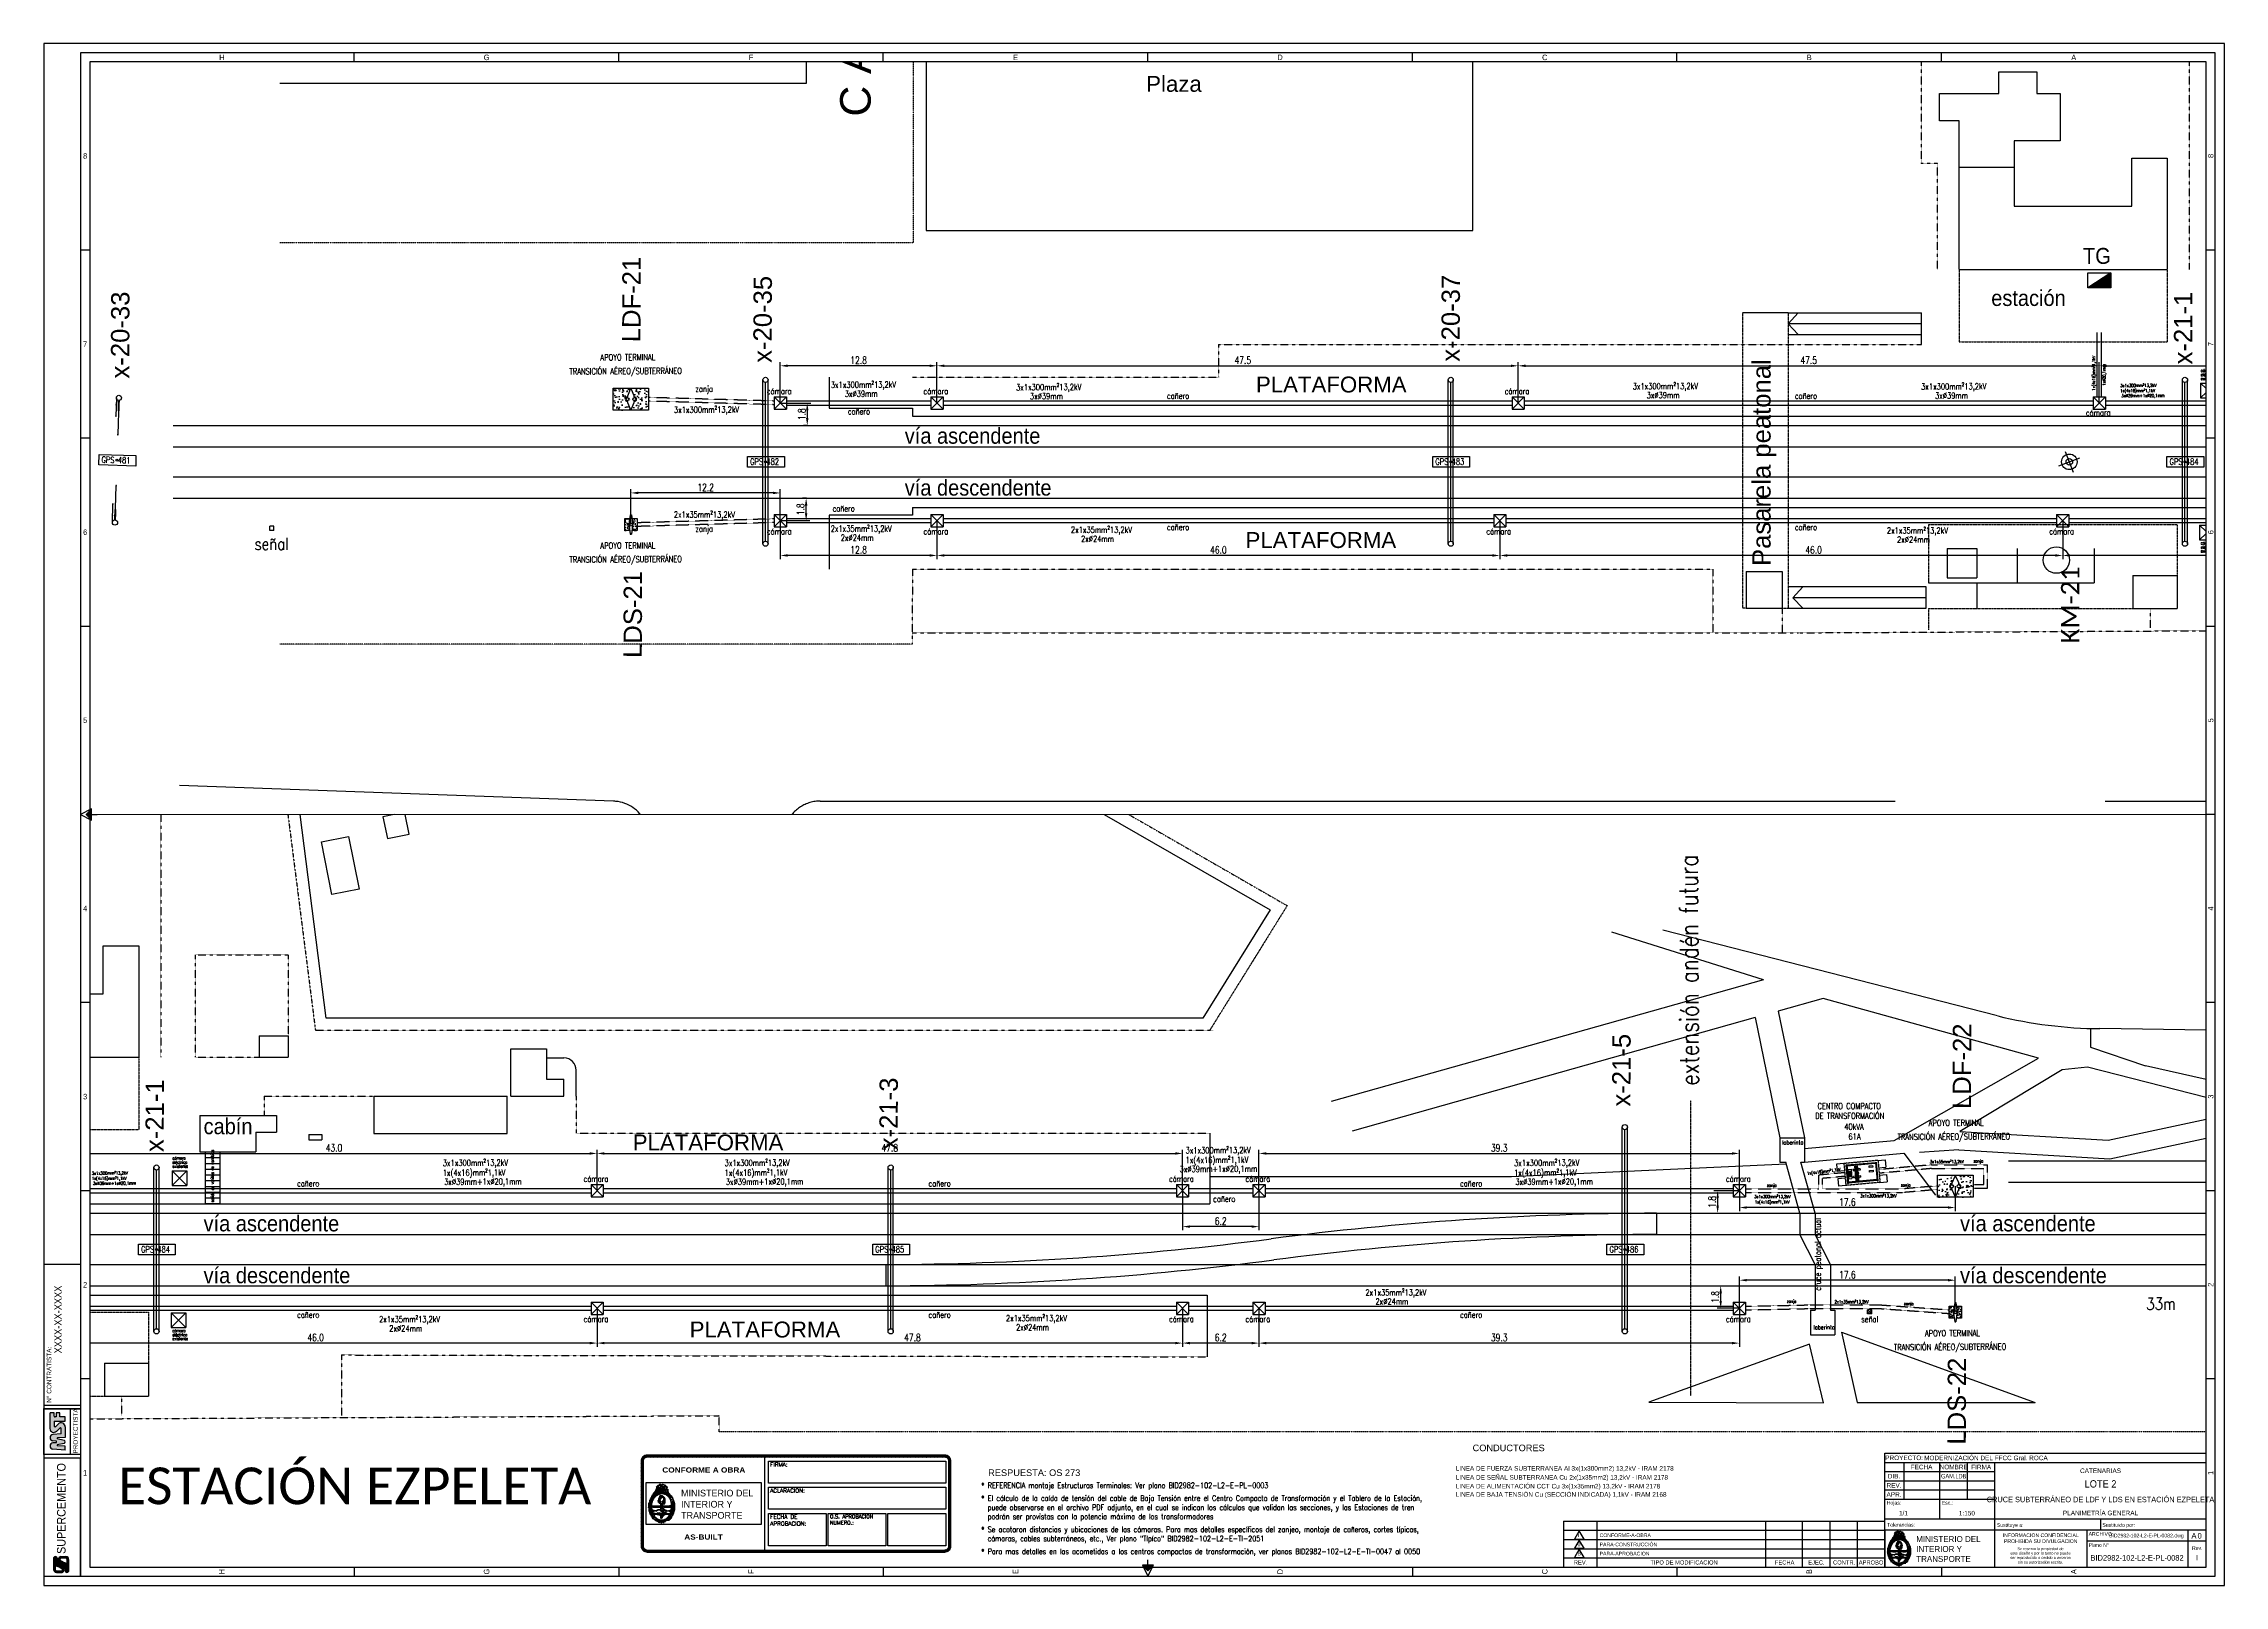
# Paper-space layout 'Layout1' of a CAD drawing. Header units: millimetres. Extents: x -144 to 1045, y -61 to 779.
# The model-space entities are those that its viewports show. They can reach past a viewport. Long polylines and large blocks are cut down to what shows.
import ezdxf
from ezdxf.enums import TextEntityAlignment as Align

# ---------------------------------------------------------------- set-up
doc = ezdxf.new("R2010")
doc.units = ezdxf.units.MM
for name, pattern in [('DASHDOT2', [0.5, 0.25, -0.125, 0, -0.125]), ('DASHED2', [0.375, 0.25, -0.125]), ('DIVIDE', [1.25, 0.5, -0.25, 0, -0.25, 0, -0.25]), ('HIDDEN2', [4.7625, 3.175, -1.5875])]:
    doc.linetypes.add(name, pattern=pattern)
for name, color, linetype in [('0_FORMATO', 7, 'Continuous'), ('C142', 142, 'Continuous'), ('CALLES', 8, 'Continuous'), ('E4_ESQUEMAS', 2, 'Continuous'), ('EDIFICIOS', 8, 'Continuous'), ('ENABIEF', 8, 'Continuous'), ('LIMITE', 8, 'DASHDOT2'), ('LINEA02', 8, 'Continuous'), ('LINEA_02', 8, 'Continuous'), ('M_DIM', 1, 'Continuous'), ('n° de postación', 1, 'Continuous'), ('postes catenaria', 4, 'Continuous'), ('progresivas', 7, 'Continuous'), ('pórticos', 4, 'Continuous'), ('SEMIC', 8, 'DASHED2'), ('TEXT-02', 7, 'Continuous'), ('TEXTO', 7, 'Continuous'), ('textos', 7, 'Continuous'), ('Textos catenaria', 7, 'Continuous'), ('TITULOS', 8, 'DIVIDE'), ('vías', 8, 'Continuous')]:
    doc.layers.add(name, color=color, linetype=linetype)
doc.styles.add('ARIAL', font='arial.ttf', dxfattribs={"width": 0.8})
doc.styles.add('progresivas', font='calibri.ttf')
doc.styles.add('ROMAN_SIMPLEX', font='ROMANS')
doc.styles.add('ROMANS', font='arial.ttf', dxfattribs={"width": 0.7})
doc.styles.add('SANSSERIF', font='SAS_____.PFB', dxfattribs={"height": 0.4})
doc.styles.add('SIMPLEX', font='simplex.shx', dxfattribs={"width": 0.75})
doc.styles.add('STYLE1', font='arial.ttf')
doc.styles.add('TEXTO_SELLO', font='')
doc.styles.get('TEXTO_SELLO').set_extended_font_data('Arial Black', bold=True)
doc.linetypes.add('FENCELINE2', pattern='A,0.25,-0.1,[132,ltypeshp.shx,S=0.1,R=0,X=-0.1,Y=0],-0.1,1', length=1.45)
doc.dimstyles.new('COTA-100', dxfattribs={"dimscale": 3, "dimtxt": 0.2, "dimasz": 0.2, "dimexe": 0.1, "dimexo": 0, "dimgap": 0.05, "dimtad": 1, "dimdec": 1, "dimzin": 0, "dimdsep": 46, "dimtxsty": 'SIMPLEX', "dimcen": 0.1, "dimclrd": 256, "dimclre": 256, "dimclrt": 256, "dimazin": 0, "dimtm": 1e-09, "dimtfac": 0.714286, "dimtdec": 1, "dimtmove": 2, "dimatfit": 2, "dimfxl": 0, "dimtolj": 1, "dimtzin": 0, "dimarcsym": 0})
pattern_1 = [(50, (-2624.04677, -773.78864), (0.45546167, -0.039847714), [0.047625, -0.523875]), (355, (-2624.04677, -773.78864), (-0.088107065, 0.47764161), [0.0381, -0.4191]), (100.451, (-2624.0088, -773.79196), (0.367356254, 0.43779172), [0.040475, -0.445225]), (46.1842, (-2624.04677, -773.66164), (0.6776976, -0.10510582), [0.0714375, -0.7858125]), (96.6356, (-2623.9903, -773.6704), (0.59351059, 0.61856389), [0.0607125, -0.6678375]), (351.184, (-2624.0468, -773.66164), (0.59351151, 0.6185628), [0.05715, -0.62865]), (21, (-2623.98327, -773.6934), (0.3790372, -0.255663796), [0.047625, -0.523875]), (326, (-2623.98327, -773.6934), (0.15450507, 0.460469915), [0.0381, -0.4191]), (71.4514, (-2623.9517, -773.7147), (0.53354123, 0.204807144), [0.040475, -0.445225]), (37.5, (-2624.04677, -773.78864), (0.007721508, 0.211387597), [0, -0.41402, 0, -0.42545, 0, -0.4206875]), (7.5, (-2624.04677, -773.78864), (0.167049156, 0.250451437), [0, -0.24257, 0, -0.404495, 0, -0.1603375]), (327.5, (-2624.18837, -773.78864), (0.338976488, -0.01432186), [0, -0.15875, 0, -0.4953, 0, -0.657225]), (317.5, (-2624.25187, -773.78864), (0.370322953, 0.063566228), [0, -0.206375, 0, -0.32893, 0, -0.466725])]

psp = doc.layouts.get("Layout1")

# ---------------------------------------------------------------- texts
at = {"color": 255, "style": 'STYLE1'}
psp.add_text('N%%D CONTRATISTA:', height=2.5, rotation=90, dxfattribs=at).set_placement((-139.3, 39))
at = {"color": 7, "style": 'STYLE1'}
for s, p in [('CONDUCTORES', (635, 12.6)), ('RESPUESTA: OS 273', (371.1, -0.9))]:
    psp.add_text(s, height=3.59, dxfattribs=at).set_placement(p)
at = {"color": 254, "style": 'STYLE1'}
for s, p in [('REV.', (693.8, -48)), ('TIPO DE MODIFICACION', (750.2, -48)), ('FECHA', (805, -48)), ('EJEC.', (822.3, -48)), ('CONTR.', (837.4, -48)), ('APROBO', (852.1, -48))]:
    psp.add_text(s, height=2.25, dxfattribs=at).set_placement(p, align=Align.MIDDLE_CENTER)
at = {"color": 253, "style": 'STYLE1', "width": 0.9}
psp.add_attdef('XXXX-XX-XXXX', text='', height=4, rotation=90, dxfattribs=at).set_placement((-133.7, 102.8), align=Align.RIGHT)
at = {"color": 254, "style": 'STYLE1'}
for tag, p, s in [('I', (692.2, -34.2), 'A'), ('CONFORME-A-OBRA', (704.2, -34.2), 'PARA CONSULTA'), ('0', (692.2, -39.2), 'A'), ('B', (692.2, -44.2), 'A'), ('PARA-CONSTRUCCIÓN', (704.2, -39.2), 'PARA CONSULTA'), ('PARA-APROBACIÓN', (704.2, -44.2), 'PARA CONSULTA')]:
    psp.add_attdef(tag, p, s, height=2, dxfattribs=at)
at = {"layer": 'TEXTO', "color": 0, "style": 'SANSSERIF'}
for s, p in [('LINEA DE FUERZA SUBTERRANEA Al 3x(1x300mm2) 13,2kV - IRAM 2178', (625.8, 2)), ('LINEA DE SEÑAL SUBTERRANEA Cu 2x(1x35mm2) 13,2kV - IRAM 2178', (625.8, -2.9)), ('LINEA DE ALIMENTACIÓN CCT Cu 3x(1x35mm2) 13,2kV - IRAM 2178', (625.8, -7.7)), ('LINEA DE BAJA TENSIÓN Cu (SECCIÓN INDICADA) 1,1kV - IRAM 2168', (625.8, -12.2))]:
    psp.add_text(s, height=2.5, dxfattribs=at).set_placement(p)
at = {"layer": 'textos', "color": 7, "style": 'progresivas'}
psp.add_text('ESTACIÓN EZPELETA', height=20, dxfattribs=at).set_placement((-102.9, -16.3))
at = {"layer": 'textos', "color": 110, "linetype": 'Continuous', "style": 'ROMAN_SIMPLEX', "width": 0.7}
for s, p in [('* REFERENCIA montaje Estructuras Terminales: Ver plano BID2982-102-L2-E-PL-0003', (367.3, -7.5)), ('* El cálculo de la caída de tensión del cable de Baja Tensión entre el Centro Compacto de Transformación y el Tablero de la Estación,', (367.3, -14.5)), ('  puede observarse en el archivo PDF adjunto, en el cual se indican los cálculos que validan las secciones, y las Estaciones de tren', (367.3, -19.5)), ('  podrán ser provistas con la potencia máxima de los transformadores', (367.3, -24.5)), ('* Se acotaron distancias y ubicaciones de las cámaras. Para mas detalles específicos del zanjeo, montaje de cañeros, cortes típicos,', (367.3, -31.5)), ('  cámaras, cables subterráneos, etc., Ver plano "Típíco" BID2982-102-L2-E-TI-2051 ', (367.3, -36.5)), ('* Para mas detalles en las acometidas a los centros compactos de transformación, ver planos BID2982-102-L2-E-TI-0047 al 0050', (367.3, -43.5))]:
    psp.add_text(s, height=3, dxfattribs=at).set_placement(p)

msp = doc.modelspace()

# ---------------------------------------------------------------- texts
at = {"layer": 'n° de postación', "style": 'ROMANS'}
for s, p in [('x-21-5', (1595.03, 1301.1)), ('LDF-22', (1622.86, 1300.9)), ('LDF-21', (1348.36, 1299.19)), ('x-20-37', (1415.31, 1297.6)), ('x-20-33', (1306.58, 1296.23)), ('x-20-35', (1359.08, 1297.51)), ('x-21-1', (1475.17, 1297.38)), ('x-21-3', (1535.15, 1297.53)), ('LDS-21', (1348.47, 1273.39)), ('LDS-22', (1622.44, 1273.47))]:
    msp.add_text(s, height=1.5, rotation=89.7812, dxfattribs=at).set_placement(p)
at = {"layer": 'progresivas', "style": 'progresivas'}
msp.add_text('KM-21', height=1.5, rotation=89.9042, dxfattribs=at).set_placement((1465.94, 1274.57))
at = {"layer": 'TEXT-02', "style": 'ROMANS'}
msp.add_text('Plaza', height=1.3, rotation=360, dxfattribs=at).set_placement((1389.69, 1319.66))
at = {"layer": 'textos', "style": 'ROMANS'}
for s, height, rotation, p in [('C A L L E 7', 2.5, 89.6944, (1367.17, 1317.63)), ('Pasarela peatonal', 1.5, 90, (1440.72, 1280.91)), ('PLATAFORMA', 1.3, 360, (1513.5, 1297.52)), ('PLATAFORMA', 1.3, 360, (1398.66, 1295.09)), ('PLATAFORMA', 1.3, 360, (1397.81, 1282.38)), ('PLATAFORMA', 1.3, 360, (1518.15, 1282.23)), ('C A L L E', 2.5, 63.4165, (1349.58, 1245.86))]:
    msp.add_text(s, height=height, rotation=rotation, dxfattribs=at).set_placement(p)
at = {"layer": 'textos', "style": 'ROMANS', "width": 0.9}
for s, p in [('TG', (1466.25, 1305.6)), ('estación', (1458.75, 1302.16)), ('cabín', (1478.43, 1298.84)), ('vía ascendente', (1369.96, 1290.9)), ('vía ascendente', (1478.43, 1290.9)), ('vía ascendente', (1621.97, 1290.9)), ('vía descendente', (1369.96, 1286.66)), ('vía descendente', (1478.43, 1286.66)), ('vía descendente', (1621.97, 1286.66))]:
    msp.add_text(s, height=1.3, rotation=360, dxfattribs=at).set_placement(p)
at = {"layer": 'Textos catenaria', "color": 1, "style": 'SIMPLEX', "width": 0.8}
msp.add_text('extensión andén futura', height=1.5, rotation=90.2753, dxfattribs=at).set_placement((1600.62, 1302.81))
at = {"layer": 'Textos catenaria', "style": 'SIMPLEX', "width": 0.8}
for s, height, p in [('CENTRO COMPACTO', 0.5, (1610.32, 1300.89)), ('DE TRANSFORMACIÓN', 0.5, (1610.13, 1300.09)), ('40kVA', 0.5, (1612.51, 1299.2)), ('61A', 0.5, (1612.85, 1298.4)), ('3x1x35mm²13,2kV', 0.25, (1619.5, 1296.47)), ('zanja', 0.25, (1623.06, 1296.53)), ('3x1x300mm²13,2kV', 0.25, (1605.15, 1293.62)), ('zanja', 0.25, (1606.18, 1294.54)), ('3x1x300mm²13,2kV', 0.25, (1613.82, 1293.68)), ('zanja', 0.25, (1617.12, 1294.56)), ('1x(4x16)mm²1,1kV', 0.25, (1605.19, 1293.18)), ('GPS 482', 0.5, (1357.32, 1289.18)), ('GPS 483', 0.5, (1413.32, 1289.18)), ('GPS 484', 0.5, (1473.32, 1289.18)), ('GPS 485', 0.5, (1533.32, 1289.18)), ('GPS 486', 0.5, (1593.32, 1289.18)), ('2x1x35mm²13,2kV', 0.5, (1351.09, 1284.86)), ('2x1x35mm²13,2kV', 0.5, (1573.38, 1285.66)), ('2xØ24mm', 0.5, (1574.2, 1284.92)), ('zanja', 0.25, (1607.8, 1285.07)), ('2x1x35mm²13,2kV', 0.25, (1611.72, 1285.02)), ('zanja', 0.25, (1617.38, 1284.86)), ('señal', 1, (1316.82, 1282.22)), ('2x1x35mm²13,2kV', 0.5, (1363.91, 1283.71)), ('2xØ24mm', 0.5, (1364.73, 1282.97)), ('2x1x35mm²13,2kV', 0.5, (1383.54, 1283.62)), ('2xØ24mm', 0.5, (1384.37, 1282.88)), ('2x1x35mm²13,2kV', 0.5, (1450.22, 1283.56)), ('2xØ24mm', 0.5, (1451.05, 1282.82)), ('2x1x35mm²13,2kV', 0.5, (1492.77, 1283.47)), ('2xØ24mm', 0.5, (1493.6, 1282.72)), ('2x1x35mm²13,2kV', 0.5, (1544, 1283.56)), ('2xØ24mm', 0.5, (1544.83, 1282.81)), ('señal', 0.5, (1613.89, 1283.47))]:
    msp.add_text(s, height=height, dxfattribs=at).set_placement(p)
at = {"layer": 'Textos catenaria', "style": 'SIMPLEX'}
for s, height, rotation, width, p in [('APOYO TERMINAL', 0.5, 0.3193, 0.8, (1619.41, 1299.51)), ('APOYO TERMINAL', 0.5, 0.3193, 0.8, (1345.09, 1297.7)), ('1x(4x16)mm²1,1kV', 0.25, 90.3193, 0.8, (1467.25, 1295.24)), ('3x1x300mm²13,2kV', 0.5, 0.3193, 0.8, (1558.68, 1297.27)), ('laberinto', 0.35, 0.3193, 0.7, (1607.44, 1297.99)), ('TRANSICIÓN AÉREO/SUBTERRÁNEO', 0.5, 0.3193, 0.8, (1616.87, 1298.37)), ('TRANSICIÓN AÉREO/SUBTERRÁNEO', 0.5, 0.3193, 0.8, (1342.56, 1296.56)), ('zanja', 0.5, 0.3193, 0.8, (1352.85, 1295.13)), ('3x1x300mm²13,2kV', 0.5, 0.3193, 0.8, (1363.92, 1295.46)), ('3x1x300mm²13,2kV', 0.5, 0.3193, 0.8, (1379.06, 1295.26)), ('3x1x300mm²13,2kV', 0.5, 0.3193, 0.8, (1429.45, 1295.34)), ('3x1x300mm²13,2kV', 0.5, 0.3193, 0.8, (1453.02, 1295.32)), ('1xØ20,1mm', 0.25, 90.3193, 0.8, (1468.1, 1295.63)), ('3x1x300mm²13,2kV', 0.25, 0.3193, 0.8, (1469.29, 1295.53)), ('cámara', 0.25, 0.3193, 0.7, (1475.88, 1296.76)), ('eléctrica', 0.25, 0.3193, 0.7, (1475.88, 1296.42)), ('existente', 0.25, 0.3193, 0.7, (1475.88, 1296.1)), ('salida de varillas de cambios', 0.25, 90.3193, 0.7, (1479.28, 1293.29)), ('3x1x300mm²13,2kV', 0.5, 0.3193, 0.8, (1497.98, 1296.24)), ('1x(4x16)mm²1,1kV', 0.5, 0.3193, 0.8, (1497.98, 1295.44)), ('3x1x300mm²13,2kV', 0.5, 0.3193, 0.8, (1521.01, 1296.24)), ('1x(4x16)mm²1,1kV', 0.5, 0.3193, 0.8, (1521.01, 1295.44)), ('3xØ39mm+1xØ20,1mm', 0.5, 0.3193, 0.8, (1558.19, 1295.74)), ('1x(4x16)mm²1,1kV', 0.5, 0.3193, 0.8, (1558.68, 1296.48)), ('3x1x300mm²13,2kV', 0.5, 0.3193, 0.8, (1585.53, 1296.24)), ('1x(4x16)mm²1,1kV', 0.5, 0.3193, 0.8, (1585.53, 1295.44)), ('1x(4x16)mm²1,1kV', 0.25, 6.9176, 0.7, (1609.49, 1295.51)), ('3x1x300mm²13,2kV', 0.5, 0.3193, 0.8, (1351.1, 1293.42)), ('cámara', 0.5, 0.3193, 0.8, (1358.69, 1294.94)), ('3xØ39mm', 0.5, 0.3193, 0.8, (1365.06, 1294.73)), ('cámara', 0.5, 0.3193, 0.8, (1371.49, 1294.94)), ('3xØ39mm', 0.5, 0.3193, 0.8, (1380.19, 1294.53)), ('cañero', 0.5, 0.3193, 0.8, (1391.39, 1294.56)), ('cámara', 0.5, 0.3193, 0.8, (1418.99, 1294.94)), ('3xØ39mm', 0.5, 0.3193, 0.8, (1430.59, 1294.61)), ('cañero', 0.5, 0.3193, 0.8, (1442.7, 1294.56)), ('3xØ39mm', 0.5, 0.3193, 0.8, (1454.16, 1294.58)), ('1x(4x16)mm²1,1kV', 0.25, 0.3193, 0.8, (1469.29, 1295.1)), ('3xØ39mm+1xØ20,1mm', 0.25, 0.3193, 0.8, (1469.39, 1294.7)), ('cañero', 0.5, 0.3193, 0.8, (1486.07, 1294.56)), ('3xØ39mm+1xØ20,1mm', 0.5, 0.3193, 0.8, (1498.09, 1294.7)), ('cámara', 0.5, 0.3193, 0.8, (1509.49, 1294.94)), ('3xØ39mm+1xØ20,1mm', 0.5, 0.3193, 0.8, (1521.11, 1294.7)), ('cañero', 0.5, 0.3193, 0.8, (1537.67, 1294.56)), ('cámara', 0.5, 0.3193, 0.8, (1557.33, 1294.94)), ('cámara', 0.5, 0.3193, 0.8, (1563.57, 1294.94)), ('cañero', 0.5, 0.3193, 0.8, (1581.11, 1294.56)), ('3xØ39mm+1xØ20,1mm', 0.5, 0.3193, 0.8, (1585.63, 1294.7)), ('cámara', 0.5, 0.3193, 0.8, (1602.84, 1294.94)), ('cañero', 0.5, 0.3193, 0.8, (1365.31, 1293.29)), ('cámara', 0.5, 0.3193, 0.8, (1466.48, 1293.18)), ('cañero', 0.5, 0.3193, 0.8, (1560.93, 1293.3)), ('cruce peatonal actual', 0.5, 90, 0.8, (1610.6, 1286.05)), ('GPS 481', 0.5, 358.1701, 0.8, (1304.31, 1289.36)), ('cañero', 0.5, 0.3193, 0.8, (1364.06, 1285.35)), ('33m', 1, 0.2753, 0.8, (1637.19, 1284.48)), ('zanja', 0.5, 0.3193, 0.8, (1352.85, 1283.7)), ('cámara', 0.5, 0.3193, 0.8, (1358.69, 1283.48)), ('cámara', 0.5, 0.3193, 0.8, (1371.49, 1283.48)), ('cañero', 0.5, 0.3193, 0.8, (1391.39, 1283.83)), ('cámara', 0.5, 0.3193, 0.8, (1417.49, 1283.48)), ('cañero', 0.5, 0.3193, 0.8, (1442.7, 1283.83)), ('cámara', 0.5, 0.3193, 0.8, (1463.49, 1283.48)), ('cañero', 0.5, 0.3193, 0.8, (1486.07, 1283.83)), ('cámara', 0.5, 0.3193, 0.8, (1509.49, 1283.48)), ('cañero', 0.5, 0.3193, 0.8, (1537.67, 1283.83)), ('cámara', 0.5, 0.3193, 0.8, (1557.33, 1283.48)), ('cámara', 0.5, 0.3193, 0.8, (1563.57, 1283.48)), ('cañero', 0.5, 0.3193, 0.8, (1581.11, 1283.83)), ('cámara', 0.5, 0.3193, 0.8, (1602.84, 1283.48)), ('laberinto', 0.35, 0.3193, 0.7, (1610.01, 1282.89)), ('TRANSICIÓN AÉREO/SUBTERRÁNEO', 0.5, 0.3193, 0.8, (1342.56, 1281.18)), ('APOYO TERMINAL', 0.5, 0.3193, 0.8, (1345.09, 1282.32)), ('cámara', 0.25, 0.3193, 0.7, (1475.88, 1282.66)), ('eléctrica', 0.25, 0.3193, 0.7, (1475.88, 1282.32)), ('existente', 0.25, 0.3193, 0.7, (1475.88, 1282.01)), ('TRANSICIÓN AÉREO/SUBTERRÁNEO', 0.5, 0.3193, 0.8, (1616.56, 1281.18)), ('APOYO TERMINAL', 0.5, 0.3193, 0.8, (1619.1, 1282.32))]:
    msp.add_text(s, height=height, rotation=rotation, dxfattribs=dict(at, width=width)).set_placement(p)

# ---------------------------------------------------------------- blocks, each defined once
blk = doc.blocks.new('ROTULO_CARATULA')
at = {"layer": '0_FORMATO', "color": 255}
for p, q in [((0, 0), (0, 62)), ((0, 52), (60, 52)), ((10.6, 37), (10.6, 57)), ((30, 37), (30, 57)), ((45, 37), (45, 57)), ((60, 0), (60, 57)), ((0, 47), (60, 47)), ((0, 42), (60, 42)), ((0, 37), (60, 37)), ((30, 26), (30, 37)), ((175, 26), (0, 26)), ((117.5, 26), (117.5, 20)), ((175, 20), (0, 20)), ((0, 19.4), (0, 0)), ((60, 0), (60, 19.2)), ((110, 20), (110, 0)), ((175, 14), (110, 14)), ((165, 20), (165, 0)), ((0, 0), (175, 0))]:
    blk.add_line(p, q, dxfattribs=at)
at = {"layer": '0_FORMATO', "color": 7}
for p, q in [((0, 62), (175, 62)), ((0, 57), (175, 57))]:
    blk.add_line(p, q, dxfattribs=at)
at = {"layer": '0_FORMATO', "color": 253}
for p, q in [((0, 19.9), (0, 17.7)), ((2.2, 11.9), (2.3, 12.2)), ((2.2, 11.7), (2.2, 11.9)), ((2.3, 12.2), (2.4, 12.4)), ((2.4, 12.4), (2.5, 12.6)), ((2.5, 12.6), (2.6, 12.8)), ((2.6, 12.8), (2.7, 13.1)), ((2.7, 13.1), (2.8, 13.3)), ((2.8, 13.3), (3, 13.5)), ((3, 13.5), (3.1, 13.8)), ((3.1, 13.8), (3.2, 14)), ((3.2, 14), (3.3, 14.2)), ((3.3, 14.2), (3.4, 14.4)), ((3.4, 14.4), (3.6, 14.6)), ((3.6, 14.6), (3.7, 14.9)), ((3.7, 14.9), (3.8, 15.1)), ((3.8, 15.1), (4, 15.3)), ((4, 15.3), (4.1, 15.5)), ((4.1, 15.5), (4.3, 15.7)), ((4.3, 15.7), (4.4, 16)), ((4.4, 16), (4.6, 16.2)), ((4.6, 16.2), (4.7, 16.4)), ((4.7, 16.4), (4.9, 16.6)), ((4.9, 16.6), (5, 16.8)), ((5, 16.8), (5.2, 17)), ((5.2, 18.2), (6, 19.1)), ((5.4, 18), (5.2, 18.2)), ((5.2, 17.4), (5.4, 17.7)), ((5.2, 17), (5.3, 17.2)), ((5.3, 17.2), (5.5, 17.4)), ((5.5, 17.9), (5.4, 18)), ((5.4, 17.7), (5.5, 17.8)), ((5.5, 17.8), (5.5, 17.9)), ((6, 19.1), (6.3, 19)), ((6.3, 19), (6.4, 19.1)), ((6.4, 19.1), (6.6, 19.3)), ((6.6, 19.3), (7.4, 18.8)), ((7.4, 18.8), (7.7, 19.3)), ((7.7, 19.3), (7.9, 18.8)), ((7.9, 18.8), (8.2, 19.6)), ((8.2, 19.6), (9.6, 19.1)), ((9.6, 19.1), (9.3, 18.2)), ((9.3, 18.2), (10.4, 18.2)), ((10.4, 18.2), (10.1, 16.6)), ((10.1, 16.6), (10.4, 16.7)), ((10.4, 16.7), (10.7, 16.8)), ((10.7, 16.8), (10.9, 16.9)), ((10.8, 16.6), (10.7, 16.4)), ((10.7, 16.4), (10.7, 16.2)), ((10.7, 16.2), (10.8, 16)), ((11, 17), (10.8, 16.8)), ((10.8, 16.8), (10.8, 16.6)), ((10.8, 16), (10.8, 15.8)), ((10.8, 15.8), (10.9, 15.6)), ((10.9, 15.6), (11, 15.4)), ((11, 15.4), (11.2, 15.2)), ((11.2, 15.2), (11.3, 14.9)), ((11.3, 14.9), (11.5, 14.7)), ((11.5, 14.7), (11.6, 14.5)), ((11.6, 14.5), (11.8, 14.2)), ((11.8, 14.2), (12, 14)), ((12, 14), (12.2, 13.8)), ((12.2, 13.8), (12.3, 13.6)), ((12.3, 13.6), (12.5, 13.4)), ((12.5, 13.4), (12.7, 13.2)), ((12.7, 13.2), (12.8, 13)), ((12.8, 13), (12.9, 12.8)), ((12.9, 12.8), (13, 12.6)), ((13, 12.6), (13.1, 12.5)), ((13.1, 12.5), (13.2, 12.3)), ((13.2, 12.3), (13.3, 12.1)), ((13.3, 12.1), (13.4, 11.9)), ((1.6, 9.3), (1.7, 9.6)), ((1.6, 9.1), (1.6, 9.3)), ((1.6, 8.8), (1.6, 9.1)), ((1.6, 8.6), (1.6, 8.8)), ((1.6, 8.3), (1.6, 8.6)), ((1.6, 8.1), (1.6, 8.3)), ((1.6, 7.8), (1.6, 8.1)), ((1.6, 7.6), (1.6, 7.8)), ((1.7, 7.3), (1.6, 7.6)), ((1.7, 10), (1.8, 10.3)), ((1.7, 9.8), (1.7, 10)), ((1.7, 9.6), (1.7, 9.8)), ((1.7, 7.1), (1.7, 7.3)), ((1.8, 6.8), (1.7, 7.1)), ((1.8, 10.5), (1.9, 10.8)), ((1.8, 10.3), (1.8, 10.5)), ((1.8, 6.6), (1.8, 6.8)), ((1.9, 6.3), (1.8, 6.6)), ((1.9, 11), (2, 11.2)), ((1.9, 10.8), (1.9, 11)), ((1.9, 6.1), (1.9, 6.3)), ((2, 5.8), (1.9, 6.1)), ((2, 11.2), (2.1, 11.5)), ((2.1, 5.6), (2, 5.8)), ((2.1, 11.5), (2.2, 11.7)), ((2.2, 5.3), (2.1, 5.6)), ((2.3, 5.1), (2.2, 5.3)), ((2.4, 4.8), (2.3, 5.1)), ((2.6, 4.5), (2.4, 4.8)), ((2.7, 4.3), (2.6, 4.5)), ((2.8, 4.1), (2.7, 4.3)), ((3, 3.8), (2.8, 4.1)), ((3.1, 3.6), (3, 3.8)), ((3.3, 3.4), (3.1, 3.6)), ((3.4, 3.2), (3.3, 3.4)), ((3.6, 3), (3.4, 3.2)), ((3.8, 2.8), (3.6, 3)), ((4, 2.6), (3.8, 2.8)), ((4.2, 2.4), (4, 2.6)), ((4.4, 2.2), (4.2, 2.4)), ((4.7, 2), (4.4, 2.2)), ((4.9, 1.9), (4.7, 2)), ((5.1, 1.7), (4.9, 1.9)), ((5.4, 1.6), (5.1, 1.7)), ((5.6, 1.5), (5.4, 1.6)), ((8.5, 1.8), (5.5, 2.1)), ((5.5, 2.1), (6.8, 1.3)), ((5.8, 1.4), (5.6, 1.5)), ((6.1, 1.3), (5.8, 1.4)), ((6.3, 1.3), (6.1, 1.3)), ((6.6, 1.3), (6.3, 1.3)), ((6.8, 1.3), (6.6, 1.3)), ((6.8, 1.3), (8.5, 1.8)), ((7.1, 1.3), (6.8, 1.3)), ((7.3, 1.2), (7.1, 1.3)), ((7.5, 1), (7.3, 1.2)), ((7.5, 0.8), (7.5, 1)), ((7.7, 0.5), (7.5, 0.8)), ((8.2, 1.3), (7.7, 0.5)), ((9.6, 1.6), (8.2, 1.3)), ((10.4, 2.6), (8.8, 1.8)), ((8.8, 1.8), (9.6, 1.6)), ((10.1, 1.8), (10.4, 2.6)), ((10.4, 1.9), (10.1, 1.8)), ((10.6, 2), (10.4, 1.9)), ((10.8, 2.1), (10.6, 2)), ((11, 2.3), (10.8, 2.1)), ((11.2, 2.4), (11, 2.3)), ((11.4, 2.5), (11.2, 2.4)), ((11.6, 2.7), (11.4, 2.5)), ((11.8, 2.9), (11.6, 2.7)), ((12, 3), (11.8, 2.9)), ((12.1, 3.2), (12, 3)), ((12.3, 3.4), (12.1, 3.2)), ((12.4, 3.6), (12.3, 3.4)), ((12.6, 3.8), (12.4, 3.6)), ((12.7, 4), (12.6, 3.8)), ((12.8, 4.2), (12.7, 4)), ((13, 4.4), (12.8, 4.2)), ((13.1, 4.6), (13, 4.4)), ((13.2, 4.8), (13.1, 4.6)), ((13.3, 5), (13.2, 4.8)), ((13.4, 5.3), (13.3, 5)), ((13.4, 11.9), (13.5, 11.6)), ((13.5, 5.5), (13.4, 5.3)), ((13.5, 11.6), (13.6, 11.4)), ((13.6, 5.7), (13.5, 5.5)), ((13.6, 11.4), (13.7, 11.2)), ((13.7, 6.2), (13.6, 6)), ((13.6, 6), (13.6, 5.7)), ((13.7, 11.2), (13.7, 10.9)), ((13.7, 10.9), (13.8, 10.7)), ((13.8, 6.4), (13.7, 6.2)), ((13.8, 10.7), (13.8, 10.5)), ((13.8, 10.5), (13.9, 10.2)), ((13.9, 6.9), (13.8, 6.7)), ((13.8, 6.7), (13.8, 6.4)), ((13.9, 10.2), (13.9, 10)), ((13.9, 10), (14, 9.7)), ((14, 7.7), (13.9, 7.4)), ((13.9, 7.4), (13.9, 7.2)), ((13.9, 7.2), (13.9, 6.9)), ((14, 9.7), (14, 9.5)), ((14, 9.5), (14, 9.2)), ((14, 9.2), (14, 9)), ((14, 9), (14, 8.7)), ((14, 8.7), (14, 8.5)), ((14, 8.5), (14, 8.2)), ((14, 8.2), (14, 7.9)), ((14, 7.9), (14, 7.7))]:
    blk.add_line(p, q, dxfattribs=at)
at = {"layer": '0_FORMATO'}
blk.add_line((60, 19.2), (60, 21.6), dxfattribs=at)
at = {"layer": '0_FORMATO', "color": 253}
for points in [[(0, 19.9), (0, 19.9)], [(2.2, 12.2), (2.2, 11.9), (2.2, 11.6), (2.2, 11.4), (2.3, 11.2), (2.5, 11.1), (2.7, 10.9), (2.5, 11.4), (3.3, 11.1), (2.2, 12.2)], [(3.3, 14.4), (3.1, 14.1), (3, 13.9), (2.8, 13.6), (2.7, 13.4), (2.6, 13.1), (2.6, 12.8), (2.5, 12.6), (2.5, 12.3), (2.5, 12), (2.6, 12.2), (2.7, 12.4), (2.9, 12.6), (3, 12.9), (3.1, 13.1), (3.2, 13.4), (3.3, 13.7), (3.3, 13.9), (3.3, 14.2), (3.3, 14.4)], [(2.7, 8.9), (7.4, 8.9), (7.4, 10), (7.2, 10.1), (7.1, 10.3), (6.9, 10.4), (6.8, 10.6), (6.7, 10.8), (6.6, 11), (6.5, 11.2), (6.5, 11.4), (6.4, 11.7), (6.4, 11.9), (6.4, 12.1), (6.4, 12.4), (6.4, 12.6), (6.5, 12.8), (6.6, 13), (6.6, 13.2), (6.8, 13.3), (6.9, 13.5), (7.1, 13.6), (7.2, 13.7), (7.4, 13.8), (7.7, 13.8), (7.9, 13.8), (8.1, 13.7), (8.3, 13.7), (8.5, 13.6), (8.6, 13.4), (8.8, 13.3), (8.9, 13.2), (9, 13), (9.1, 12.8), (9.2, 12.6), (9.3, 12.4), (9.3, 12.2), (9.4, 12), (9.4, 11.8), (9.4, 11.6), (9.3, 11.4), (9.3, 11.2), (9.2, 11), (9.1, 10.8), (9, 10.6), (8.9, 10.5), (8.8, 10.3), (8.6, 10.2), (8.4, 10.1), (8.2, 10), (8.2, 8.9), (12.6, 8.9), (12.6, 9.2), (12.6, 9.5), (12.6, 9.7), (12.5, 10), (12.5, 10.2), (12.5, 10.4), (12.4, 10.7), (12.4, 10.9), (12.3, 11.1), (12.3, 11.3), (12.2, 11.5), (12.1, 11.7), (12, 11.9), (12, 12.1), (11.9, 12.3), (11.8, 12.4), (11.7, 12.6), (11.6, 12.8), (11.5, 12.9), (11.4, 13.1), (11.3, 13.2), (11.2, 13.3), (11.1, 13.5), (10.9, 13.6), (10.8, 13.7), (10.7, 13.8), (10.6, 13.9), (10.4, 14), (10.3, 14.1), (10.1, 14.2), (10, 14.3), (9.9, 14.4), (9.7, 14.4), (9.6, 14.5), (9.4, 14.6), (9.3, 14.6), (9.1, 14.7), (9, 14.7), (8.8, 14.7), (8.7, 14.8), (8.5, 14.8), (8.3, 14.8), (8.2, 14.8), (8, 14.8), (7.9, 14.8), (7.7, 14.8), (7.6, 14.8), (7.4, 14.8), (7.2, 14.8), (7.1, 14.7), (6.9, 14.7), (6.8, 14.7), (6.6, 14.6), (6.5, 14.6), (6.3, 14.5), (6.2, 14.5), (6, 14.4), (5.9, 14.3), (5.7, 14.2), (5.6, 14.1), (5.4, 14.1), (5.3, 14), (5.1, 13.9), (5, 13.7), (4.9, 13.6), (4.7, 13.5), (4.6, 13.4), (4.5, 13.3), (4.3, 13.1), (4.2, 13), (4.1, 12.8), (4, 12.7), (3.9, 12.5), (3.8, 12.3), (3.7, 12.2), (3.6, 12), (3.5, 11.8), (3.4, 11.6), (3.3, 11.4), (3.2, 11.2), (3.2, 11), (3.1, 10.8), (3, 10.6), (3, 10.4), (2.9, 10.2), (2.9, 9.9), (2.8, 9.7), (2.8, 9.4), (2.8, 9.2), (2.7, 8.9)], [(2.7, 12.2), (3.3, 11.7), (3.3, 12.2), (2.7, 12.2)], [(3, 13.6), (2.9, 13.2), (2.9, 13), (2.9, 12.7), (3.1, 12.5), (3.3, 12.2), (3.2, 12.5), (3.3, 12.7), (3.6, 12.8), (3, 13.6)], [(3.3, 13.3), (3.3, 13), (3.3, 12.9), (3, 12.8), (3.3, 12), (3.5, 12.2), (3.6, 12.5), (3.6, 12.7), (3.6, 12.9), (3.5, 13.1), (3.3, 13.3)], [(3.8, 14.1), (3.8, 13.8), (3.8, 13.7), (3.6, 13.6), (3.3, 13.6), (4.1, 13), (4.7, 14.1), (3.8, 14.1)], [(3.6, 14.7), (3.8, 14.4), (3.6, 14.7)], [(3.8, 15), (3.8, 14.6), (3.7, 14.3), (3.8, 14.1), (3.9, 13.8), (4.1, 13.6), (4.1, 13.9), (4.2, 14.1), (4.3, 14.1), (4.7, 14.1), (4.4, 15), (3.8, 15)], [(4.4, 15.5), (4.7, 13.9), (5.5, 14.7), (4.4, 15.5)], [(4.7, 15.8), (4.7, 14.7), (5.7, 15), (5.5, 15.8), (4.7, 15.8)], [(6.3, 18.8), (5.5, 17.2), (4.9, 17.2), (4.9, 15.5), (5.2, 15.5), (5.4, 15.4), (5.5, 15.3), (5.4, 15.1), (5.2, 15), (5.4, 14.9), (5.7, 14.9), (5.9, 14.9), (6.2, 14.9), (6.5, 14.9), (6.8, 15), (7.1, 15), (7.4, 15.1), (7.7, 15.2), (7.9, 15.3), (8.2, 15.4), (8.4, 15.5), (8.6, 15.6), (8.8, 15.8), (5.7, 15.2), (6.3, 18.8)], [(6, 19.1), (5.2, 18.2), (5.5, 18.2), (5.8, 18.2), (5.9, 18.3), (6, 18.5), (6.1, 18.8), (6, 19.1)], [(5.7, 17.4), (5.5, 16.1), (5.7, 16.3), (5.8, 16.5), (5.9, 16.7), (5.9, 16.9), (5.9, 17.1), (5.7, 17.4)], [(5.7, 16.1), (5.7, 15.2), (6.3, 15.2), (6.3, 16.1), (5.7, 16.1)], [(6.6, 18.2), (6, 16.9), (6.2, 17.1), (6.4, 17.4), (6.5, 17.6), (6.6, 17.9), (6.6, 18.2)], [(6, 16.3), (6.8, 16.3), (6.6, 17.4), (7.7, 17.4), (7.4, 16.6), (8.2, 16.6), (7.9, 17.4), (8.8, 17.4), (8.8, 17), (8.8, 16.8), (9, 16.6), (9.3, 16.3), (9.3, 16.6), (9.2, 16.9), (9.1, 17.1), (9, 17.3), (8.9, 17.5), (8.8, 17.6), (8.6, 17.8), (8.5, 17.9), (8.3, 18), (8.2, 18), (8, 18.1), (7.9, 18.1), (7.7, 18.1), (7.5, 18), (7.4, 18), (7.2, 17.9), (7.1, 17.8), (6.9, 17.7), (6.7, 17.5), (6.6, 17.4), (6.5, 17.2), (6.3, 17), (6.2, 16.8), (6.1, 16.6), (6, 16.3)], [(6, 16.3), (6, 15.5), (6.6, 16.1), (7.4, 15.8), (7.1, 16), (6.9, 16.2), (6.7, 16.3), (6.4, 16.3), (6, 16.3)], [(6.8, 13.3), (7.7, 13), (6.3, 11.1), (9, 10.9), (8.2, 11.1), (9, 11.4), (9, 11.7), (8.9, 12), (8.8, 12.2), (8.8, 12.5), (8.7, 12.7), (8.6, 12.9), (8.4, 13.1), (8.3, 13.2), (8.1, 13.3), (7.9, 13.4), (7.7, 13.4), (7.5, 13.4), (7.2, 13.4), (6.8, 13.3)], [(6.6, 12.5), (6.3, 11.7), (6.6, 12.5)], [(6.5, 15.1), (6.7, 15.1), (6.5, 15.1)], [(8.2, 19.6), (8.1, 19.3), (7.9, 19.1), (7.8, 19.1), (7.6, 19.2), (7.4, 19.3), (6.6, 19.3), (6.7, 19.1), (6.8, 18.9), (7, 18.7), (7.1, 18.6), (7.3, 18.5), (7.5, 18.4), (7.7, 18.4), (7.9, 18.4), (8.2, 18.4), (8.4, 18.4), (8.6, 18.5), (8.9, 18.6), (9.1, 18.6), (9.3, 18.7), (9.6, 18.8), (8.2, 19.6)], [(6.6, 17.4), (6.7, 17.1), (6.8, 16.9), (7, 16.7), (7.1, 16.6), (7.4, 16.5), (7.6, 16.4), (7.9, 16.3), (7.7, 17.4), (6.6, 17.4)], [(6.6, 16.1), (6.6, 15.5), (7.1, 15.5), (6.6, 16.1)], [(6.8, 13.9), (6.6, 12.8), (7.4, 13.9), (6.8, 13.9)], [(6.8, 17.4), (6.8, 16.9), (7.4, 16.9), (7.4, 17.4), (6.8, 17.4)], [(6.8, 12.2), (7.7, 13), (7.3, 13), (7.1, 12.9), (7, 12.8), (6.9, 12.5), (6.8, 12.2)], [(6.9, 18.3), (7, 18.2), (6.9, 18.3)], [(7.4, 15.5), (8.8, 15.8), (8.8, 15), (9, 15.1), (9.3, 15.1), (9.5, 15.2), (9.7, 15.2), (9.9, 15.2), (10.1, 15.2), (10.1, 15.1), (10.2, 14.9), (10.1, 14.7), (10.9, 15), (10.9, 15.5), (10.8, 15.6), (10.6, 15.6), (10.4, 15.7), (10.1, 15.8), (9.9, 15.9), (9.7, 16), (9.5, 16.1), (9.2, 16.2), (9, 16.2), (8.8, 16.3), (8.6, 16.3), (8.4, 16.3), (8.2, 16.3), (8, 16.3), (7.9, 16.2), (7.7, 16.1), (7.6, 15.9), (7.5, 15.8), (7.4, 15.5)], [(7.4, 14.1), (8.2, 13.9), (7.4, 14.1)], [(7.6, 13.8), (7.8, 13.7), (7.6, 13.8)], [(7.7, 16.1), (7.9, 15.8), (7.7, 16.1)], [(7.8, 19.2), (7.8, 19), (7.8, 19.2)], [(7.9, 17.4), (7.9, 16.9), (8.8, 16.9), (8.8, 17.4), (7.9, 17.4)], [(7.9, 13.9), (8.8, 13.3), (7.9, 13.9)], [(8.2, 16.9), (9, 16.3), (8.2, 16.9)], [(8.5, 18.5), (8.5, 18), (9, 18), (8.5, 18.5)], [(8.8, 18), (9.9, 16.3), (9.8, 16.6), (9.6, 16.9), (9.5, 17.2), (9.4, 17.4), (9.2, 17.6), (9, 17.8), (8.8, 18)], [(8.8, 13.3), (8.8, 12), (8.8, 13.3)], [(9, 18.8), (9.3, 15.8), (10.7, 15.5), (10.7, 16.6), (10.1, 16.6), (10.4, 18.2), (9, 18.8)], [(9, 15.2), (10.4, 15), (9, 15.2)], [(9, 12.5), (9.3, 10.3), (9.4, 10.6), (9.5, 10.9), (9.5, 11.2), (9.5, 11.4), (9.4, 11.7), (9.3, 12), (9.2, 12.2), (9, 12.5)], [(9.1, 12.9), (9.2, 12.7), (9.1, 12.9)], [(9.7, 17.2), (9.8, 17.1), (9.7, 17.2)], [(10.1, 14.7), (11.5, 13), (12, 13.6), (12.9, 13), (12.6, 13.9), (11.2, 13.6), (11.2, 13.9), (11.1, 14.2), (10.9, 14.3), (10.7, 14.5), (10.5, 14.6), (10.1, 14.7)], [(10.7, 15), (12, 13.6), (12, 13.9), (11.9, 14.2), (11.8, 14.5), (11.7, 14.6), (11.5, 14.8), (11.3, 14.9), (11, 14.9), (10.7, 15)], [(11.4, 13.8), (11.6, 13.7), (11.4, 13.8)], [(12, 13.6), (11.9, 13.3), (11.8, 13), (11.8, 12.8), (11.9, 12.6), (12, 12.5), (12.3, 12.3), (12.6, 12.2), (12, 11.7), (12.3, 10.9), (13.4, 10.9), (13.1, 13), (12, 13.6)], [(12.2, 12.1), (12.4, 12), (12.2, 12.1)], [(13.1, 12.2), (13.1, 12), (13.1, 11.8), (13.1, 11.5), (13, 11.3), (12.9, 11.1), (12.9, 10.8), (12.9, 10.6), (12.8, 10.4), (12.9, 10.2), (12.9, 10.1), (13, 9.9), (13.2, 9.8), (13.4, 9.8), (12.9, 10.3), (14, 10.3), (13.1, 12.2)], [(12.9, 12.5), (13.1, 12.2), (12.9, 12.5)], [(1.4, 10.3), (1.4, 8.1), (1.6, 8.9), (2.5, 9.2), (2.3, 9.4), (2.2, 9.5), (2.1, 9.6), (2.1, 9.6), (2.2, 9.7), (2.5, 9.8), (1.4, 10.3)], [(6, 11.7), (6.1, 11.4), (6.2, 11.1), (6.3, 10.9), (6.4, 10.7), (6.6, 10.6), (6.8, 10.5), (7.1, 10.4), (7.4, 10.3), (7.4, 8.9), (2.7, 8.9), (2.8, 9.2), (2.8, 9.5), (2.8, 9.7), (2.8, 10), (2.9, 10.3), (2.9, 10.5), (2.8, 10.8), (2.7, 11), (2.6, 11.2), (2.5, 11.4), (2.7, 10.9), (1.9, 11.1), (1.6, 10), (2.2, 10.6), (1.9, 9.2), (2.5, 7.6), (2.7, 8.7), (7.4, 8.7), (7.4, 6.8), (7.9, 8.7), (8.2, 8.7), (8.5, 8.7), (8.7, 8.7), (9, 8.7), (9.3, 8.7), (9.5, 8.7), (9.8, 8.7), (10.1, 8.7), (10.3, 8.7), (10.6, 8.7), (10.9, 8.7), (11.1, 8.7), (11.4, 8.7), (11.6, 8.6), (11.9, 8.6), (12.1, 8.5), (12.4, 8.4), (12.6, 8.3), (12.8, 8.2), (13.1, 8.1), (13.3, 7.9), (13.5, 7.8), (13.7, 7.6), (12.6, 7.8), (12, 4.8), (10.7, 5.1), (11.5, 4.6), (10.1, 2.6), (11.2, 2.6), (12.6, 5.9), (13.7, 5.7), (12.9, 6.2), (12.9, 7.3), (13.7, 6.5), (14, 10.3), (13.1, 8.4), (13.1, 9.5), (12.9, 9.4), (12.6, 9.3), (12.4, 9.2), (12.1, 9.1), (11.8, 9), (11.6, 9), (11.3, 8.9), (11, 8.9), (10.7, 8.9), (10.5, 8.9), (10.2, 8.9), (9.9, 8.9), (9.6, 8.9), (9.3, 8.9), (9, 8.9), (8.8, 8.9), (8.5, 8.9), (8.2, 8.9), (7.9, 8.9), (8.5, 10.6), (7.1, 11.1), (7.1, 10.8), (7, 10.7), (6.9, 10.6), (6.6, 10.6), (6.3, 10.6), (6, 11.7)], [(1.6, 8.9), (1.7, 8.6), (1.8, 8.3), (1.8, 8.1), (2, 7.9), (2.2, 7.7), (2.5, 7.6), (1.9, 8.1), (2.5, 8.9), (1.6, 8.9)], [(1.6, 7.8), (1.6, 6.5), (1.9, 7.3), (2.5, 6.8), (2.5, 7.1), (2.5, 7.3), (2.3, 7.5), (2.2, 7.6), (1.9, 7.7), (1.6, 7.8)], [(1.9, 7.3), (1.6, 6.2), (2.7, 6.2), (1.9, 7.3)], [(1.9, 10.6), (1.9, 10), (2.5, 10), (1.9, 10.6)], [(2.7, 6.8), (1.9, 5.7), (3, 5.4), (2.7, 6.8)], [(1.9, 5.1), (3.3, 4.8), (3, 5.9), (1.9, 5.1)], [(2, 11.8), (2.1, 11.6), (2, 11.8)], [(2.1, 9.7), (2.3, 9.6), (2.1, 9.7)], [(2.1, 8.3), (2.3, 8.2), (2.1, 8.3)], [(2.3, 5.2), (2.4, 5), (2.3, 5.2)], [(2.5, 4.3), (4.4, 3.5), (4.4, 4.8), (4.1, 4.9), (3.8, 5), (3.6, 5), (3.3, 4.9), (3.1, 4.8), (2.9, 4.7), (2.7, 4.5), (2.5, 4.3)], [(2.7, 8.7), (3, 8.6), (3.2, 8.5), (3.5, 8.4), (3.8, 8.4), (4, 8.4), (4.3, 8.3), (4.6, 8.3), (4.9, 8.3), (5.2, 8.3), (5.5, 8.3), (5.7, 8.3), (6, 8.3), (6.3, 8.4), (6.6, 8.4), (6.9, 8.4), (7.1, 8.4), (7.4, 8.4), (7.1, 8.5), (6.9, 8.6), (6.6, 8.6), (6.4, 8.7), (6.1, 8.7), (5.8, 8.7), (5.5, 8.7), (5.2, 8.7), (5, 8.7), (4.7, 8.7), (4.4, 8.7), (4.1, 8.7), (3.8, 8.7), (3.5, 8.7), (3.3, 8.7), (3, 8.7), (2.7, 8.7)], [(2.7, 8.4), (2.8, 8.1), (2.8, 7.9), (2.9, 7.6), (3, 7.4), (3.1, 7.3), (3.3, 7.1), (3.4, 7), (3.6, 7), (3.7, 6.9), (3.9, 6.8), (4.1, 6.8), (4.3, 6.8), (4.5, 6.8), (4.7, 6.8), (4.9, 6.8), (5.2, 6.9), (5.4, 6.9), (5.6, 7), (5.8, 7), (6.1, 7.1), (6.3, 7.1), (6.5, 7.2), (6.7, 7.2), (7, 7.2), (7.2, 7.3), (7.4, 7.3), (7.4, 8.4), (2.7, 8.4)], [(2.7, 7.3), (3, 7), (2.7, 7.3)], [(2.7, 7), (3, 6.8), (2.7, 7)], [(2.7, 4.6), (2.9, 4.3), (3, 4), (3.1, 3.9), (3.3, 3.7), (3.5, 3.6), (3.8, 3.5), (3.7, 3.8), (3.6, 4), (3.5, 4.2), (3.3, 4.3), (3.1, 4.5), (2.7, 4.6)], [(2.8, 10.4), (2.9, 10.2), (2.8, 10.4)], [(3, 6.2), (3.1, 6), (3.3, 5.9), (3.4, 5.8), (3.6, 5.7), (3.9, 5.6), (4.1, 5.5), (4.3, 5.4), (4.6, 5.4), (4.9, 5.3), (5.2, 5.3), (5.5, 5.3), (5.8, 5.3), (6.1, 5.2), (6.4, 5.2), (6.7, 5.2), (7, 5.3), (7.3, 5.3), (7.5, 5.3), (7.8, 5.3), (8.1, 5.3), (8.3, 5.3), (8.6, 5.4), (8.8, 5.4), (8.8, 6.2), (9, 6.1), (9.2, 6), (9.4, 5.9), (9.6, 5.8), (9.8, 5.7), (10, 5.6), (10.2, 5.5), (10.4, 5.4), (10.6, 5.3), (10.8, 5.3), (11, 5.3), (11.2, 5.3), (11.4, 5.3), (11.6, 5.4), (11.8, 5.4), (11.9, 5.6), (12.1, 5.7), (12.2, 5.9), (12.3, 6.2), (12.1, 6.2), (11.8, 6.3), (11.5, 6.3), (11.3, 6.4), (11, 6.4), (10.8, 6.5), (10.5, 6.5), (10.2, 6.6), (10, 6.7), (9.7, 6.7), (9.5, 6.8), (9.2, 6.8), (8.9, 6.8), (8.7, 6.9), (8.4, 6.9), (8.2, 6.9), (7.9, 6.9), (7.6, 6.8), (7.4, 6.8), (8.8, 6.5), (8.4, 6.4), (8.1, 6.4), (7.9, 6.4), (7.7, 6.4), (7.5, 6.6), (7.3, 6.8), (7.1, 7), (3, 6.2)], [(3, 6.2), (4.1, 6.5), (3.8, 6.6), (3.5, 6.6), (3.3, 6.5), (3, 6.2)], [(3, 3.7), (3.3, 2.9), (4.1, 3.2), (3, 3.7)], [(3.3, 5.4), (3.6, 5.1), (3.3, 5.4)], [(3.6, 3.2), (3.8, 2.9), (3.9, 2.7), (4.1, 2.6), (4.4, 2.5), (4.6, 2.4), (4.9, 2.4), (5.2, 2.4), (4.7, 3.5), (3.6, 3.2)], [(3.6, 2.9), (3.8, 2.6), (3.6, 2.9)], [(7.4, 2.9), (7.4, 4.6), (3.8, 4.8), (3.9, 4.6), (4.1, 4.4), (4.2, 4.2), (4.3, 4), (4.5, 3.8), (4.6, 3.6), (4.8, 3.4), (5, 3.3), (5.1, 3.1), (5.3, 3), (5.5, 2.9), (5.7, 2.8), (5.9, 2.7), (6.1, 2.6), (6.3, 2.5), (6.5, 2.4), (6.7, 2.3), (6.9, 2.3), (7.1, 2.3), (7.3, 2.2), (7.5, 2.2), (7.7, 2.2), (7.9, 2.2), (8.1, 2.2), (8.3, 2.2), (8.5, 2.3), (8.7, 2.3), (8.9, 2.4), (9.1, 2.4), (9.3, 2.5), (9.5, 2.6), (9.7, 2.7), (9.9, 2.8), (10.1, 2.9), (10.3, 3.1), (10.5, 3.2), (10.6, 3.4), (10.8, 3.5), (10.9, 3.7), (11.1, 3.9), (11.2, 4.1), (11.4, 4.3), (11.5, 4.6), (11.2, 4.7), (10.9, 4.8), (10.6, 4.9), (10.3, 4.9), (10.1, 4.9), (9.9, 4.9), (9.7, 4.9), (9.5, 4.8), (9.4, 4.8), (9.2, 4.7), (9, 4.6), (8.9, 4.5), (8.8, 4.4), (8.6, 4.2), (8.5, 4.1), (8.3, 3.9), (8.1, 3.7), (8, 3.5), (7.8, 3.3), (7.6, 3.1), (7.4, 2.9)], [(4.1, 6.8), (5.5, 6.5), (4.1, 6.8)], [(4.1, 4), (4.4, 3.7), (4.1, 4)], [(4.9, 2.9), (4.9, 2.6), (4.8, 2.5), (4.7, 2.4), (4.4, 2.4), (4.1, 2.4), (5.2, 1.8), (6.8, 1.8), (4.9, 2.9)], [(4.4, 3.7), (5.2, 2.9), (4.4, 3.7)], [(4.5, 5.2), (4.6, 5), (4.5, 5.2)], [(4.8, 5.3), (5, 5.2), (4.8, 5.3)], [(5.2, 5.1), (6.6, 5.4), (6.3, 5.5), (6, 5.6), (5.8, 5.6), (5.6, 5.5), (5.4, 5.4), (5.2, 5.1)], [(5.2, 2.9), (5.5, 2.6), (5.2, 2.9)], [(5.2, 2.1), (5.4, 1.8), (5.6, 1.6), (5.8, 1.5), (6, 1.3), (6.3, 1.2), (6.5, 1.1), (6.8, 1), (5.2, 2.1)], [(5.4, 2.3), (5.6, 2.2), (5.4, 2.3)], [(5.6, 6.8), (5.7, 6.7), (5.6, 6.8)], [(5.7, 7), (7.4, 7), (5.7, 7)], [(5.7, 5.4), (6.6, 4.8), (5.7, 5.4)], [(5.7, 2.6), (6, 2.4), (5.7, 2.6)], [(6, 7.3), (6.3, 7), (6, 7.3)], [(6.3, 10.9), (7.4, 10.6), (6.3, 10.9)], [(6.3, 5.4), (6.6, 5.1), (6.3, 5.4)], [(6.3, 4.8), (6.6, 4.6), (6.3, 4.8)], [(6.3, 2.4), (6.6, 2.1), (6.3, 2.4)], [(6.6, 10.9), (7.4, 11.4), (6.6, 10.9)], [(6.6, 10.3), (7.4, 10), (6.6, 10.3)], [(6.6, 5.7), (6.6, 5.1), (7.4, 5.1), (6.6, 5.7)], [(6.6, 4.6), (6.9, 4.6), (7.2, 4.7), (7.4, 4.8), (7.6, 4.9), (7.8, 5.1), (7.9, 5.4), (7.6, 5.3), (7.3, 5.3), (7.1, 5.2), (6.9, 5.1), (6.7, 4.9), (6.6, 4.6)], [(6.8, 4.8), (7.1, 4.6), (6.8, 4.8)], [(6.9, 1.6), (7, 1.5), (6.9, 1.6)], [(7.1, 7), (7.2, 6.7), (7.3, 6.5), (7.4, 6.4), (7.6, 6.3), (7.9, 6.2), (7.1, 7)], [(7.1, 1.8), (7.9, 1.6), (7.4, 0.7), (8.8, 1.8), (7.1, 1.8)], [(7.4, 4.6), (7.4, 3.2), (7.4, 4.6)], [(7.4, 3.2), (7.7, 2.9), (7.4, 3.2)], [(7.6, 1.5), (7.8, 1.4), (7.6, 1.5)], [(7.9, 5.1), (7.7, 3.2), (7.9, 5.1)], [(7.7, 3.2), (7.9, 2.9), (7.7, 3.2)], [(7.8, 0.8), (7.8, 0.6), (7.8, 0.8)], [(8.2, 11.4), (9, 11.1), (7.9, 10.9), (9.3, 10.3), (9.3, 11.4), (8.2, 11.4)], [(7.9, 10.3), (7.9, 8.9), (8.2, 10), (9.3, 10), (7.9, 10.3)], [(7.9, 8.7), (7.9, 8.3), (8, 8), (8, 7.8), (8.1, 7.5), (8.3, 7.3), (8.5, 7), (7.9, 8.7)], [(7.9, 6.8), (7.9, 6.2), (8.5, 6.2), (8.5, 6.8), (7.9, 6.8)], [(7.9, 4.6), (7.9, 3.2), (7.9, 4.6)], [(8.2, 8.7), (8.5, 8.6), (8.7, 8.5), (9, 8.4), (9.2, 8.4), (9.5, 8.4), (9.8, 8.3), (10.1, 8.3), (10.4, 8.3), (10.6, 8.3), (10.9, 8.3), (11.2, 8.3), (11.5, 8.4), (11.8, 8.4), (12.1, 8.4), (12.3, 8.4), (12.6, 8.4), (12.3, 8.5), (12.1, 8.6), (11.8, 8.6), (11.6, 8.7), (11.3, 8.7), (11, 8.7), (10.7, 8.7), (10.4, 8.7), (10.2, 8.7), (9.9, 8.7), (9.6, 8.7), (9.3, 8.7), (9, 8.7), (8.7, 8.7), (8.5, 8.7), (8.2, 8.7)], [(8.2, 8.4), (8.3, 8.2), (8.4, 8), (8.5, 7.9), (8.6, 7.7), (8.7, 7.5), (8.9, 7.4), (9, 7.3), (9.2, 7.1), (9.4, 7), (9.6, 6.9), (9.7, 6.9), (9.9, 6.8), (10.1, 6.7), (10.3, 6.7), (10.5, 6.7), (10.7, 6.6), (10.9, 6.6), (11.1, 6.6), (11.3, 6.7), (11.4, 6.7), (11.6, 6.8), (11.8, 6.9), (11.9, 7), (12.1, 7.1), (12.2, 7.2), (12.3, 7.3), (12.4, 7.5), (12.5, 7.7), (12.5, 7.9), (12.6, 8.1), (12.6, 8.4), (8.2, 8.4)], [(8.2, 5.4), (8.2, 4.6), (8.8, 4.6), (8.8, 5.4), (8.2, 5.4)], [(8.4, 11.9), (8.6, 11.8), (8.4, 11.9)], [(8.5, 7.3), (9.6, 6.8), (8.5, 7.3)], [(8.5, 6.5), (8.8, 6.2), (8.5, 6.5)], [(8.5, 5.9), (8.8, 5.1), (8.5, 5.9)], [(9.3, 5.9), (8.5, 5.1), (8.8, 5.1), (9, 5.1), (9.2, 5.2), (9.3, 5.3), (9.4, 5.4), (9.4, 5.7), (9.3, 5.9)], [(8.8, 1.6), (8.5, 1), (9, 1), (8.8, 1.6)], [(8.7, 2), (8.8, 1.9), (8.7, 2)], [(8.8, 5.9), (9.3, 5.4), (9.3, 5.9), (8.8, 5.9)], [(8.8, 2.4), (9, 2.1), (8.8, 2.4)], [(8.9, 6.1), (9.1, 6), (8.9, 6.1)], [(9, 7.3), (9.3, 7), (9, 7.3)], [(9, 5.1), (9.3, 4.8), (9, 5.1)], [(9, 1.8), (10.1, 2.4), (9.8, 2.4), (9.6, 2.4), (9.4, 2.3), (9.2, 2.1), (9, 1.8)], [(9.2, 1.5), (9.4, 1.4), (9.2, 1.5)], [(9.6, 7), (9.6, 6.5), (10.1, 6.5), (9.6, 7)], [(9.6, 5.9), (9.9, 5.7), (9.6, 5.9)], [(9.8, 1.7), (9.9, 1.6), (9.8, 1.7)], [(9.9, 5.5), (10, 5.3), (9.9, 5.5)], [(9.9, 2.9), (10.1, 2.6), (9.9, 2.9)], [(10, 6.9), (10.2, 6.8), (10, 6.9)], [(10.1, 5.4), (10.4, 5.1), (10.1, 5.4)], [(10.1, 2.1), (11.5, 2.1), (10.1, 2.1)], [(10.3, 6.7), (10.5, 6.6), (10.3, 6.7)], [(11.2, 3.5), (11.1, 3.2), (11, 3.1), (11, 3), (11.1, 2.9), (11.2, 2.6), (11, 2.8), (10.9, 2.9), (10.8, 2.9), (10.6, 2.8), (10.4, 2.6), (12, 2.6), (12, 3.2), (11.2, 3.5)], [(10.5, 5.2), (10.6, 5), (10.5, 5.2)], [(10.7, 6.8), (10.9, 6.5), (10.7, 6.8)], [(10.9, 4.8), (11.2, 4.6), (10.9, 4.8)], [(11, 6.6), (11.1, 6.4), (11, 6.6)], [(11.2, 5.1), (12, 4.8), (11.2, 5.1)], [(11.2, 4.3), (11.5, 4), (11.2, 4.3)], [(11.4, 6.4), (11.6, 6.3), (11.4, 6.4)], [(11.8, 4.6), (12.3, 3.7), (11.5, 3.5), (12.3, 2.9), (13.1, 4.8), (11.8, 4.6)], [(11.5, 4), (12.3, 3.5), (11.5, 4)], [(12, 6.4), (12.1, 6.3), (12, 6.4)], [(12, 5.7), (12.3, 5.4), (12, 5.7)], [(12.2, 4.2), (12.4, 4.1), (12.2, 4.2)], [(12.3, 6.8), (12.6, 6.5), (12.3, 6.8)], [(12.6, 5.9), (12.3, 4.8), (12.6, 4.9), (12.8, 5), (13, 5.2), (13, 5.3), (12.9, 5.5), (12.8, 5.7), (12.6, 5.9)], [(12.4, 11.5), (12.5, 11.3), (12.4, 11.5)], [(12.6, 10.9), (12.6, 10.3), (13.1, 10.9), (12.6, 10.9)], [(12.6, 9.8), (12.6, 8.9), (12.6, 9.8)], [(12.6, 8.7), (12.6, 7.8), (12.6, 8.7)], [(12.9, 10.3), (13.4, 9.8), (13.1, 8.4), (13.3, 8.6), (13.5, 8.8), (13.6, 9), (13.6, 9.3), (13.7, 9.5), (13.7, 9.8), (13.7, 10), (13.7, 10.3), (13.7, 10.6), (12.9, 10.3)], [(12.9, 8.1), (13.7, 7.6), (12.9, 8.1)], [(12.9, 7.3), (12.9, 6.2), (13.7, 6.2), (13.7, 7.3), (12.9, 7.3)], [(13.1, 5.9), (13.1, 4.8), (13.1, 5.9)], [(14, 8.5), (14.1, 8.3), (14, 8.5)]]:
    blk.add_lwpolyline(points, dxfattribs=at)
at = {"layer": '0_FORMATO', "color": 255, "style": 'STYLE1'}
for s, p in [('PROYECTO:', (10.5, 59.5)), ('DIB.', (5, 49.5)), ('FECHA', (20, 54.5)), ('FIRMA', (52.5, 54.5)), ('APR.', (5, 39.5)), ('REV.', (5, 44.5))]:
    blk.add_text(s, height=2.5, dxfattribs=at).set_placement(p, align=Align.MIDDLE)
at = {"layer": '0_FORMATO', "color": 255, "style": 'STYLE1', "width": 0.8}
blk.add_text('NOMBRE', height=2.5, dxfattribs=at).set_placement((37.5, 54.5), align=Align.MIDDLE)
at = {"layer": '0_FORMATO', "color": 255, "style": 'STYLE1'}
for s, p in [('Hojas:', (1, 36)), ('Esc.:', (31, 36)), ('ARCHIVO:', (111, 19))]:
    blk.add_text(s, height=2, dxfattribs=at).set_placement(p, align=Align.TOP_LEFT)
at = {"layer": '0_FORMATO', "color": 255, "style": 'STYLE1', "width": 0.8}
for s, p in [('Tolerancias: ', (1.2, 24)), ('Sustituye a:', (61, 23.9)), ('Sustituido por:', (118.5, 23.9))]:
    blk.add_text(s, height=2, dxfattribs=at).set_placement(p, align=Align.TOP_LEFT)
at = {"layer": '0_FORMATO', "linetype": 'Continuous'}
for s, height, p in [('MINISTERIO DEL', 3.252, (17.1, 13.6)), ('TRANSPORTE', 3.25, (17.1, 2.8)), ('INTERIOR Y', 3.25, (17.1, 8.2))]:
    blk.add_text(s, height=height, dxfattribs=at).set_placement(p)
at = {"layer": '0_FORMATO', "color": 255, "style": 'STYLE1'}
for s, height, p in [('INFORMACION CONFIDENCIAL', 2, (84.9, 16.3)), ('PROHIBIDA SU DIVULGACION', 2, (84.9, 13.1)), ('ser reproducido o cedido a terceros', 1.5, (84.8, 4.4)), ('este diseño y por lo tanto no puede', 1.5, (84.8, 6.8)), ('Se reserva la propiedad de', 1.5, (84.8, 9.2)), ('sin su autorización escrita.', 1.5, (84.8, 1.9))]:
    blk.add_text(s, height=height, dxfattribs=at).set_placement(p, align=Align.CENTER)
at = {"layer": '0_FORMATO', "color": 254, "style": 'STYLE1'}
blk.add_text('Plano N°', height=2, dxfattribs=at).set_placement((111, 13), align=Align.TOP_LEFT)
at = {"layer": '0_FORMATO', "color": 255, "style": 'STYLE1'}
blk.add_text('A', height=3, dxfattribs=at).set_placement((168.4, 18.5), align=Align.TOP_CENTER)
at = {"layer": '0_FORMATO', "color": 254, "style": 'STYLE1'}
blk.add_text('Rev.', height=2, dxfattribs=at).set_placement((170.2, 11.3), align=Align.TOP_CENTER)
at = {"layer": '0_FORMATO', "color": 253, "style": 'STYLE1'}
for tag, p, height in [('NOM_PROYECTO', (21.4, 58.2), 2.5), ('HOJAS', (7.7, 28.1), 2.5), ('XXXXXXXXXX', (19.3, 22), 2.5), ('XXXX-X-XX-XXX-XXXX', (79.6, 21.9), 2), ('XXXX-X-XX-XXX-XXXX', (140.2, 21.9), 2)]:
    blk.add_attdef(tag, p, '', height=height, dxfattribs=at)
at = {"layer": '0_FORMATO', "color": 253, "style": 'STYLE1', "flags": 4}
for tag, width, p in [('DD/MM/AA', 0.9, (20.3, 49.5)), ('NOMB.', 0.7, (37.5, 49.5)), ('DD/MM/AA', 0.9, (20.3, 44.5)), ('DD/MM/AA', 0.9, (20.3, 39.5)), ('NOMB.', 0.7, (37.5, 44.5)), ('NOMB.', 0.7, (37.5, 39.5))]:
    blk.add_attdef(tag, text='', height=2.5, dxfattribs=dict(at, width=width)).set_placement(p, align=Align.MIDDLE)
at = {"layer": '0_FORMATO', "color": 254, "style": 'STYLE1', "flags": 4}
blk.add_attdef('SECTOR', text='', height=2.5, dxfattribs=at).set_placement((117.5, 51.2), align=Align.CENTER)
at = {"layer": '0_FORMATO', "color": 253, "style": 'STYLE1', "width": 0.9, "flags": 4}
for tag, p in [('DESCRIPCION_1', (117.5, 35.3)), ('EQUIPO', (117.5, 43.3)), ('XXXX-X-XX-XXX-XXXX', (137.4, 3.5))]:
    blk.add_attdef(tag, text='', height=4, dxfattribs=at).set_placement(p, align=Align.CENTER)
at = {"layer": '0_FORMATO', "color": 253, "style": 'STYLE1', "flags": 4}
for tag, height, p in [('ESCALA', 2.5, (44.7, 28.1)), ('DESCRIPCION_2', 2.5, (117.5, 28.2)), ('XX', 3, (170, 3.6))]:
    blk.add_attdef(tag, text='', height=height, dxfattribs=at).set_placement(p, align=Align.CENTER)
blk.add_attdef('XXXXXXXXXXX', text='', height=2.5, dxfattribs=at).set_placement((142.5, 16.9), align=Align.MIDDLE)
at = {"layer": '0_FORMATO', "color": 255, "style": 'STYLE1', "flags": 4}
blk.add_attdef('X', text='', height=3, dxfattribs=at).set_placement((171.5, 15.5), align=Align.CENTER)
blk = doc.blocks.new('*X3')
at = {"color": 0}
for p, q in [((95.7, 17.5), (98.6, 20.5)), ((95.8, 17.4), (98.6, 20.3)), ((95.8, 17.4), (98.6, 20.1)), ((95.9, 17.3), (98.6, 20)), ((96, 17.2), (98.6, 19.8)), ((96.1, 17.1), (98.6, 19.6)), ((96.2, 17), (98.6, 19.4)), ((96.3, 16.9), (98.6, 19.2)), ((96.4, 16.8), (98.6, 19.1)), ((96.5, 16.7), (98.6, 18.9)), ((96.6, 16.7), (98.6, 18.7)), ((96.6, 16.6), (98.6, 18.5)), ((96.7, 16.5), (98.6, 18.4)), ((96.8, 16.4), (98.6, 18.2)), ((96.9, 16.3), (98.6, 18)), ((97, 16.2), (98.6, 17.8)), ((97.1, 16.1), (98.6, 17.7)), ((97.2, 16), (98.6, 17.5)), ((97.3, 15.9), (98.6, 17.3)), ((97.3, 15.9), (98.6, 17.1)), ((97.4, 15.8), (98.6, 16.9)), ((97.5, 15.7), (98.6, 16.8)), ((97.6, 15.6), (98.6, 16.6)), ((97.7, 15.5), (98.6, 16.4)), ((97.8, 15.4), (98.6, 16.2)), ((97.9, 15.3), (98.6, 16.1)), ((98, 15.2), (98.6, 15.9)), ((98.1, 15.1), (98.6, 15.7)), ((98.1, 15.1), (98.6, 15.5)), ((98.2, 15), (98.6, 15.4)), ((98.3, 14.9), (98.6, 15.2)), ((98.4, 14.8), (98.6, 15)), ((98.5, 14.7), (98.6, 14.8)), ((98.6, 14.6), (98.6, 14.6))]:
    blk.add_line(p, q, dxfattribs=at)
blk = doc.blocks.new('*X4')
at = {"color": 0}
for p, q in [((95.7, 17.5), (98.6, 20.5)), ((95.8, 17.4), (98.6, 20.3)), ((95.8, 17.4), (98.6, 20.1)), ((95.9, 17.3), (98.6, 20)), ((96, 17.2), (98.6, 19.8)), ((96.1, 17.1), (98.6, 19.6)), ((96.2, 17), (98.6, 19.4)), ((96.3, 16.9), (98.6, 19.2)), ((96.4, 16.8), (98.6, 19.1)), ((96.5, 16.7), (98.6, 18.9)), ((96.6, 16.7), (98.6, 18.7)), ((96.6, 16.6), (98.6, 18.5)), ((96.7, 16.5), (98.6, 18.4)), ((96.8, 16.4), (98.6, 18.2)), ((96.9, 16.3), (98.6, 18)), ((97, 16.2), (98.6, 17.8)), ((97.1, 16.1), (98.6, 17.7)), ((97.2, 16), (98.6, 17.5)), ((97.3, 15.9), (98.6, 17.3)), ((97.3, 15.9), (98.6, 17.1)), ((97.4, 15.8), (98.6, 16.9)), ((97.5, 15.7), (98.6, 16.8)), ((97.6, 15.6), (98.6, 16.6)), ((97.7, 15.5), (98.6, 16.4)), ((97.8, 15.4), (98.6, 16.2)), ((97.9, 15.3), (98.6, 16.1)), ((98, 15.2), (98.6, 15.9)), ((98.1, 15.1), (98.6, 15.7)), ((98.1, 15.1), (98.6, 15.5)), ((98.2, 15), (98.6, 15.4)), ((98.3, 14.9), (98.6, 15.2)), ((98.4, 14.8), (98.6, 15)), ((98.5, 14.7), (98.6, 14.8)), ((98.6, 14.6), (98.6, 14.6))]:
    blk.add_line(p, q, dxfattribs=at)
blk = doc.blocks.new('ISO_A0')
at = {"color": 7}
for p, q in [((-576, 410.1), (-576, 2.6)), ((577, 410.1), (-576, 410.1)), ((577, -409.9), (577, 410.1)), ((-576, -2.4), (-576, -409.9)), ((-576, -409.9), (-2, -409.9)), ((3, -409.9), (577, -409.9))]:
    blk.add_line(p, q, dxfattribs=at)
at = {"color": 254}
for p, q in [((-431.9, 410.1), (-431.9, 415.1)), ((-287.8, 410.1), (-287.8, 415.1)), ((-143.7, 410.1), (-143.7, 415.1)), ((0.5, 410.1), (0.5, 415.1)), ((144.6, 410.1), (144.6, 415.1)), ((288.7, 410.1), (288.7, 415.1)), ((432.8, 410.1), (432.8, 415.1)), ((-576, 307.6), (-581, 307.6)), ((582, 307.6), (577, 307.6)), ((-576, 205.1), (-581, 205.1)), ((582, 205.1), (577, 205.1)), ((-576, 102.6), (-581, 102.6)), ((582, 102.6), (577, 102.6)), ((-575, 3.1), (-581, 0.1)), ((-581, 0.1), (-575, -2.9)), ((-575, 3.1), (-578, 0.1)), ((-578, 0.1), (-575, -2.9)), ((-575, -2.9), (-575, 3.1)), ((-575, 0.1), (-572, 0.1)), ((582, 0.1), (577, 0.1)), ((-576, -102.4), (-581, -102.4)), ((582, -102.4), (577, -102.4)), ((-576, -204.9), (-581, -204.9)), ((582, -204.9), (577, -204.9)), ((-576, -307.4), (-581, -307.4)), ((582, -307.4), (577, -307.4)), ((-431.9, -409.9), (-431.9, -414.9)), ((-287.8, -409.9), (-287.8, -414.9)), ((-143.7, -409.9), (-143.7, -414.9)), ((3.5, -408.9), (-2.5, -408.9)), ((-2.5, -408.9), (0.5, -411.9)), ((-2.5, -408.9), (0.5, -414.9)), ((0.5, -408.9), (0.5, -405.9)), ((0.5, -411.9), (3.5, -408.9)), ((0.5, -414.9), (3.5, -408.9)), ((144.6, -409.9), (144.6, -414.9)), ((288.7, -409.9), (288.7, -414.9)), ((432.8, -409.9), (432.8, -414.9))]:
    blk.add_line(p, q, dxfattribs=at)
for points in [[(-601, 420.1), (-601, -419.9), (587, -419.9), (587, 420.1)], [(-581, 415.1), (-581, -414.9), (582, -414.9), (582, 415.1)]]:
    blk.add_lwpolyline(points, close=True, dxfattribs=at)
blk.add_blockref('*X3', (-673.6, -17.5), dxfattribs=at)
at = {"color": 254, "rotation": 90}
blk.add_blockref('*X4', (18.1, -507.5), dxfattribs=at)
at = {"color": 254}
for s, p in [('H', (-504, 412.6)), ('G', (-359.8, 412.6)), ('F', (-215.7, 412.6)), ('E', (-71.6, 412.6)), ('D', (72.5, 412.6)), ('C', (216.7, 412.6)), ('B', (360.8, 412.6)), ('A', (504.9, 412.6)), ('8', (-578.5, 358.9)), ('7', (-578.5, 256.4)), ('6', (-578.5, 153.9)), ('5', (-578.5, 51.4)), ('4', (-578.5, -51.1)), ('3', (-578.5, -153.6)), ('2', (-578.5, -256.1)), ('1', (-578.5, -358.6))]:
    blk.add_text(s, height=3, dxfattribs=at).set_placement(p, align=Align.MIDDLE)
for s, p in [('8', (579.5, 358.9)), ('7', (579.5, 256.4)), ('6', (579.5, 153.9)), ('5', (579.5, 51.4)), ('4', (579.5, -51.1)), ('3', (579.5, -153.6)), ('2', (579.5, -256.1)), ('1', (579.5, -358.6)), ('H', (-504, -412.4)), ('G', (-359.8, -412.4)), ('F', (-215.7, -412.4)), ('E', (-71.6, -412.4)), ('D', (72.5, -412.4)), ('C', (216.7, -412.4)), ('B', (360.8, -412.4)), ('A', (504.9, -412.4))]:
    blk.add_text(s, height=3, rotation=90, dxfattribs=at).set_placement(p, align=Align.MIDDLE)
blk = doc.blocks.new('A$C1FFA7F0F')
h = blk.add_hatch(color=20)
h.paths.add_polyline_path([(9.2, 13.9), (9.6, 13.9, -1), (9.6, 13.4), (9.2, 13.4, 0.273167), (6.7, 12), (5.3, 9.5, -0.273167), (3.5, 8.5), (3.1, 8.5, 1), (3.1, 6.4), (9, 6.4, 0.414214), (10.7, 8), (10.7, 10.7, 0.761103), (7.8, 11.3), (6.5, 8.9, -0.273167), (3.5, 7.2), (3.1, 7.2, -1), (3.1, 7.7), (3.5, 7.7, 0.273167), (6, 9.1), (7.4, 11.6, -0.273167), (9.2, 12.6), (9.6, 12.6, 1), (9.6, 14.7), (3.7, 14.7, 0.414214), (2, 13.1), (2, 10.5, 0.761103), (4.9, 9.8), (6.2, 12.2, -0.273167)])
h.paths.add_polyline_path([(5.4, 12.5), (4.1, 10.2, -0.777391), (2.9, 10.5), (2.9, 13.1, -0.414214), (3.7, 13.8), (5.8, 13.8, -0.658298), (6, 13.4, 0.064981)], flags=16)
h.paths.add_polyline_path([(9.8, 10.6), (9.8, 8, -0.414214), (9, 7.3), (6.9, 7.3, -0.658298), (6.7, 7.7, 0.064981), (7.3, 8.6), (8.6, 10.9, -0.777391)], flags=16)
at = {"color": 254}
for p, q in [((2, 13.1), (2, 10.5)), ((2.9, 13.1), (2.9, 10.5)), ((9.6, 14.7), (3.7, 14.7)), ((5.8, 13.8), (3.7, 13.8)), ((4.1, 10.2), (5.4, 12.5)), ((4.9, 9.8), (6.2, 12.2)), ((5.3, 9.5), (6.7, 12)), ((9.2, 13.9), (9.6, 13.9)), ((9.2, 13.4), (9.6, 13.4)), ((9.2, 12.6), (9.6, 12.6)), ((3.5, 8.5), (3.1, 8.5)), ((3.5, 7.7), (3.1, 7.7)), ((3.5, 7.2), (3.1, 7.2)), ((3.1, 6.4), (9, 6.4)), ((6, 9.1), (7.4, 11.6)), ((6.5, 8.9), (7.8, 11.3)), ((6.9, 7.3), (9, 7.3)), ((8.6, 10.9), (7.3, 8.6)), ((9.8, 8), (9.8, 10.6)), ((10.7, 10.7), (10.7, 8))]:
    blk.add_line(p, q, dxfattribs=at)
for centre, radius, start, end in [((3.7, 13.1), 1.65, 90, 180), ((3.7, 13.1), 0.75, 90, 180), ((9.1, 10.5), 4.28, 136.5731, 151.4653), ((5.8, 13.6), 0.25, 316.5731, 90), ((9.2, 10.6), 3.33, 90, 151.1143), ((9.2, 10.6), 2.83, 90, 151.1143), ((9.2, 10.6), 2.03, 90, 151.1143), ((9.2, 10.6), 1.53, 2.0149, 151.1143), ((9.6, 13.7), 1.05, 270, 90), ((9.6, 13.7), 0.25, 270, 90), ((3.5, 10.5), 1.53, 177.9851, 331.1143), ((3.1, 7.4), 1.05, 90, 270), ((3.1, 7.4), 0.25, 90, 270), ((3.5, 10.5), 0.631, 180, 331.4448), ((3.5, 10.5), 2.03, 270, 331.1143), ((3.5, 10.5), 2.83, 270, 331.1143), ((3.5, 10.5), 3.33, 270, 331.1143), ((6.9, 7.5), 0.25, 136.5731, 270), ((3.6, 10.6), 4.28, 316.5731, 331.4653), ((9.2, 10.6), 0.631, 0, 151.4448), ((9, 8), 1.65, 270, 0), ((9, 8), 0.75, 270, 0)]:
    blk.add_arc(centre, radius, start, end, dxfattribs=at)
blk = doc.blocks.new('A$C4AE07E70')
blk.add_hatch(color=160).paths.add_polyline_path([(15.5, 14.3), (18.1, 14.3), (18.1, 8.3), (20.5, 8.3), (20.5, 11.2), (22.7, 11.2), (22.7, 13.2), (20.5, 13.2), (20.5, 13.9, -0.414214), (20.9, 14.3), (22.7, 14.3), (22.7, 16.6), (14.1, 16.6, 0.665978), (12.6, 13.1), (14.4, 11.3, -0.665978), (14.1, 10.6), (11.3, 10.6), (10.9, 15.1, 0.906345), (7.5, 15.1), (7.3, 13.5, -0.898012), (6.4, 13.5), (6.3, 15.1, 0.906345), (2.9, 15.1), (2.3, 8.3), (4.6, 8.3), (4.8, 12.6, -0.872619), (5.2, 12.7), (6, 9, 0.79913), (7.7, 9), (8.5, 12.7, -0.872619), (9, 12.6), (9.2, 8.3), (15, 8.3, 0.665048), (16.6, 12.2), (15.1, 13.6, -0.665048)])
at = {"color": 254}
for p, q in [((2.3, 8.3), (2.9, 15.1)), ((4.6, 8.3), (4.8, 12.6)), ((6, 9), (5.2, 12.7)), ((6.4, 13.5), (6.3, 15.1)), ((7.3, 13.5), (7.5, 15.1)), ((7.7, 9), (8.5, 12.7)), ((9.2, 8.3), (9, 12.6)), ((11.3, 10.6), (10.9, 15.1)), ((14.4, 11.3), (12.6, 13.1)), ((14.1, 16.6), (22.7, 16.6)), ((15.1, 13.6), (16.6, 12.2)), ((18.1, 14.3), (15.5, 14.3)), ((18.1, 14.3), (18.1, 8.3)), ((20.5, 13.2), (20.5, 13.9)), ((22.7, 13.2), (20.5, 13.2)), ((20.9, 14.3), (22.7, 14.3)), ((22.7, 14.3), (22.7, 16.6)), ((22.7, 11.2), (22.7, 13.2)), ((2.3, 8.3), (4.6, 8.3)), ((15, 8.3), (9.2, 8.3)), ((11.3, 10.6), (14.1, 10.6)), ((18.1, 8.3), (20.5, 8.3)), ((20.5, 8.3), (20.5, 11.2)), ((20.5, 11.2), (22.7, 11.2))]:
    blk.add_line(p, q, dxfattribs=at)
for centre, radius, start, end in [((4.6, 14.9), 1.7, 6.1516, 174.9013), ((5, 12.6), 0.215, 12.7412, 177.1754), ((6.9, 13.5), 0.445, 186.1516, 353.8484), ((9.2, 14.9), 1.7, 5.0987, 173.8484), ((8.8, 12.6), 0.215, 2.8246, 167.2588), ((14.1, 14.6), 2.05, 90, 224.651), ((15.5, 13.9), 0.43, 90, 224.5033), ((15, 10.6), 2.25, 270, 44.5033), ((20.9, 13.9), 0.43, 90, 180), ((6.9, 9.2), 0.849, 192.7412, 347.2588), ((14.1, 11), 0.426, 270, 44.651)]:
    blk.add_arc(centre, radius, start, end, dxfattribs=at)
blk = doc.blocks.new('Logo MSF y Supercemento')
at = {"color": 254}
for p, q in [((66.3, 20), (91.3, 20)), ((66.3, 0), (66.3, 20)), ((91.3, 20), (91.3, 0)), ((66.3, 5.5), (91.3, 5.5)), ((91.3, 0), (66.3, 0))]:
    blk.add_line(p, q, dxfattribs=at)
blk.add_lwpolyline([(64.3, 0), (64.3, 20), (0, 20), (0, 0)], close=True, dxfattribs=at)
for name, p in [('A$C1FFA7F0F', (0, 0)), ('A$C4AE07E70', (66.3, 0))]:
    blk.add_blockref(name, p)
at = {"color": 254, "style": 'ARIAL', "width": 0.9}
blk.add_text('SUPERCEMENTO', height=4.66, dxfattribs=at).set_placement((36.9, 10.5), align=Align.MIDDLE_CENTER)
at = {"color": 254, "style": 'STYLE1'}
blk.add_text('PROYECTISTA', height=2.5, dxfattribs=at).set_placement((66.8, 1.5))
blk = doc.blocks.new('SELLO-APROBACION PARA CONSTRUCCION')
h = blk.add_hatch()
h.set_pattern_fill('ANSI31', color=5, scale=3, style=0)
h.set_pattern_definition([(45, (-5.85264, -210.59605), (-0.26516504, 0.26516504), [])])
edge = h.paths.add_edge_path(flags=16)
edge.add_arc((-31.6, 7.1), 3, 180, 270, ccw=False)
edge.add_line((-34.6, 7.1), (-34.6, 68.6))
edge.add_arc((-31.6, 68.6), 3, 90, 180, ccw=False)
edge.add_line((-31.6, 71.6), (184.4, 71.6))
edge.add_arc((184.4, 68.6), 3, 0, 90, ccw=False)
edge.add_line((187.4, 68.6), (187.4, 7.1))
edge.add_arc((184.4, 7.1), 3, -90, 0, ccw=False)
edge.add_line((184.4, 4.1), (-31.6, 4.1))
edge = h.paths.add_edge_path()
edge.add_arc((-31.6, 7.1), 4.5, 180, 270)
edge.add_line((-31.6, 2.6), (184.4, 2.6))
edge.add_arc((184.4, 7.1), 4.5, 270, 360)
edge.add_line((188.9, 7.1), (188.9, 68.6))
edge.add_arc((184.4, 68.6), 4.5, 0, 90)
edge.add_line((184.4, 73.1), (-31.6, 73.1))
edge.add_arc((-31.6, 68.6), 4.5, 90, 180)
edge.add_line((-36.1, 68.6), (-36.1, 7.1))
at = {"color": 5}
for points in [[(-36.1, 7.1, 0.414214), (-31.6, 2.6), (184.4, 2.6, 0.414214), (188.9, 7.1), (188.9, 68.6, 0.414214), (184.4, 73.1), (-31.6, 73.1, 0.414214), (-36.1, 68.6)], [(-34.6, 7.1, 0.414214), (-31.6, 4.1), (184.4, 4.1, 0.414214), (187.4, 7.1), (187.4, 68.6, 0.414214), (184.4, 71.6), (-31.6, 71.6, 0.414214), (-34.6, 68.6)]]:
    blk.add_lwpolyline(points, format="xyb", close=True, dxfattribs=at)
blk.add_lwpolyline([(53.4, 71.6), (53.4, 4.1)], dxfattribs=at)
for points in [[(56.4, 68.6), (185.1, 68.6), (185.1, 52.7), (56.4, 52.7)], [(-32.8, 22.8), (51.2, 22.8), (51.2, 52.8), (-32.8, 52.8)], [(56.4, 49.7), (185.1, 49.7), (185.1, 33.7), (56.4, 33.7)], [(98.3, 7.1), (56.4, 7.1), (56.4, 30.7), (98.3, 30.7)], [(141.7, 7.1), (99.8, 7.1), (99.8, 30.7), (141.7, 30.7)], [(185.1, 7.1), (143.2, 7.1), (143.2, 30.7), (185.1, 30.7)]]:
    blk.add_lwpolyline(points, close=True, dxfattribs=at)
at = {"layer": 'C142', "color": 5}
blk.add_lwpolyline([(-32.8, 52.4), (-32.8, 52.4)], dxfattribs=at)
at = {"layer": 'M_DIM', "color": 5}
for p, q in [((-25.5, 47.5), (-25.3, 47.8)), ((-25.3, 47.8), (-25.1, 48.1)), ((-25.1, 48.1), (-24.8, 48.4)), ((-25, 50), (-23.8, 51.2)), ((-24.8, 49.6), (-25, 50)), ((-25, 48.8), (-24.8, 49.1)), ((-24.7, 49.4), (-24.8, 49.6)), ((-24.8, 49.1), (-24.7, 49.3)), ((-24.8, 48.4), (-24.6, 48.8)), ((-24.7, 49.3), (-24.7, 49.4)), ((-23.8, 51.2), (-23.3, 51.1)), ((-23.3, 51.1), (-23.2, 51.2)), ((-23.2, 51.2), (-23, 51.6)), ((-23, 51.6), (-21.7, 50.8)), ((-21.7, 50.8), (-21.3, 51.6)), ((-21.3, 51.6), (-20.9, 50.8)), ((-20.9, 50.8), (-20.5, 52)), ((-20.5, 52), (-18.5, 51.2)), ((-18.5, 51.2), (-18.9, 50)), ((-18.9, 50), (-17.2, 50)), ((-17.2, 50), (-17.6, 47.5)), ((-17.6, 47.5), (-17.2, 47.7)), ((-17.2, 47.7), (-16.8, 47.9)), ((-16.8, 47.9), (-16.4, 48)), ((-16.6, 47.8), (-16.7, 47.6)), ((-16.7, 47.6), (-16.7, 47.3)), ((-16.4, 48.1), (-16.6, 47.8)), ((-30.4, 36.6), (-30.3, 36.9)), ((-30.4, 36.2), (-30.4, 36.6)), ((-30.4, 35.9), (-30.4, 36.2)), ((-30.4, 35.5), (-30.4, 35.9)), ((-30.4, 35.1), (-30.4, 35.5)), ((-30.4, 34.7), (-30.4, 35.1)), ((-30.4, 34.4), (-30.4, 34.7)), ((-30.4, 34), (-30.4, 34.4)), ((-30.3, 33.6), (-30.4, 34)), ((-30.3, 37.3), (-30.2, 37.7)), ((-30.3, 36.9), (-30.3, 37.3)), ((-30.3, 33.3), (-30.3, 33.6)), ((-30.2, 32.9), (-30.3, 33.3)), ((-30.2, 38), (-30.1, 38.4)), ((-30.2, 37.7), (-30.2, 38)), ((-30.1, 32.5), (-30.2, 32.9)), ((-30.1, 38.4), (-30, 38.7)), ((-30, 32.1), (-30.1, 32.5)), ((-30, 38.7), (-29.9, 39.1)), ((-29.9, 31.7), (-30, 32.1)), ((-29.9, 39.1), (-29.8, 39.5)), ((-29.8, 31.4), (-29.9, 31.7)), ((-29.8, 39.5), (-29.7, 39.8)), ((-29.7, 39.8), (-29.6, 40.2)), ((-29.6, 40.2), (-29.5, 40.5)), ((-29.5, 40.5), (-29.3, 40.9)), ((-29.3, 40.9), (-29.2, 41.2)), ((-29.2, 41.2), (-29, 41.5)), ((-29, 41.5), (-28.9, 41.9)), ((-28.9, 41.9), (-28.7, 42.2)), ((-28.7, 42.2), (-28.6, 42.6)), ((-28.6, 42.6), (-28.4, 42.9)), ((-28.4, 42.9), (-28.2, 43.2)), ((-28.2, 43.2), (-28, 43.6)), ((-28, 43.6), (-27.8, 43.9)), ((-27.8, 43.9), (-27.7, 44.3)), ((-27.7, 44.3), (-27.5, 44.6)), ((-27.5, 44.6), (-27.3, 44.9)), ((-27.3, 44.9), (-27.1, 45.2)), ((-27.1, 45.2), (-26.8, 45.6)), ((-26.8, 45.6), (-26.6, 45.9)), ((-26.6, 45.9), (-26.4, 46.2)), ((-26.4, 46.2), (-26.2, 46.5)), ((-26.2, 46.5), (-26, 46.9)), ((-26, 46.9), (-25.8, 47.2)), ((-25.8, 47.2), (-25.5, 47.5)), ((-16.7, 47.3), (-16.7, 47)), ((-16.7, 47), (-16.7, 46.7)), ((-16.7, 46.7), (-16.6, 46.4)), ((-16.6, 46.4), (-16.5, 46)), ((-16.5, 46), (-16.3, 45.7)), ((-16.3, 45.7), (-16.1, 45.3)), ((-16.1, 45.3), (-15.9, 45)), ((-15.9, 45), (-15.6, 44.7)), ((-15.6, 44.7), (-15.4, 44.3)), ((-15.4, 44.3), (-15.1, 44)), ((-15.1, 44), (-14.9, 43.6)), ((-14.9, 43.6), (-14.6, 43.3)), ((-14.6, 43.3), (-14.3, 43)), ((-14.3, 43), (-14.1, 42.7)), ((-14.1, 42.7), (-13.9, 42.4)), ((-13.9, 42.4), (-13.6, 42.1)), ((-13.6, 42.1), (-13.4, 41.8)), ((-13.4, 41.8), (-13.3, 41.6)), ((-13.3, 41.6), (-13.1, 41.4)), ((-13.1, 41.4), (-13, 41)), ((-13, 41), (-12.8, 40.7)), ((-12.8, 40.7), (-12.7, 40.4)), ((-12.7, 40.4), (-12.6, 40.1)), ((-12.6, 40.1), (-12.5, 39.7)), ((-12.5, 39.7), (-12.3, 39.4)), ((-12.3, 31.9), (-12.4, 31.6)), ((-12.3, 39.4), (-12.2, 39)), ((-12.2, 32.3), (-12.3, 31.9)), ((-12.2, 39), (-12.2, 38.7)), ((-12.2, 38.7), (-12.1, 38.3)), ((-12.1, 32.7), (-12.2, 32.3)), ((-12.1, 38.3), (-12, 37.9)), ((-12, 33), (-12.1, 32.7)), ((-12, 37.9), (-12, 37.6)), ((-12, 37.6), (-11.9, 37.2)), ((-11.9, 33.8), (-12, 33.4)), ((-12, 33.4), (-12, 33)), ((-11.9, 37.2), (-11.9, 36.8)), ((-11.9, 36.8), (-11.8, 36.4)), ((-11.8, 34.5), (-11.9, 34.2)), ((-11.9, 34.2), (-11.9, 33.8)), ((-11.8, 36.4), (-11.8, 36.1)), ((-11.8, 36.1), (-11.8, 35.7)), ((-11.8, 35.7), (-11.8, 35.3)), ((-11.8, 35.3), (-11.8, 34.9)), ((-11.8, 34.9), (-11.8, 34.5)), ((-29.7, 31), (-29.8, 31.4)), ((-29.5, 30.6), (-29.7, 31)), ((-29.4, 30.2), (-29.5, 30.6)), ((-29.2, 29.8), (-29.4, 30.2)), ((-29, 29.4), (-29.2, 29.8)), ((-28.8, 29), (-29, 29.4)), ((-28.6, 28.7), (-28.8, 29)), ((-28.4, 28.4), (-28.6, 28.7)), ((-28.2, 28.1), (-28.4, 28.4)), ((-27.9, 27.7), (-28.2, 28.1)), ((-27.7, 27.4), (-27.9, 27.7)), ((-27.4, 27.1), (-27.7, 27.4)), ((-27.1, 26.8), (-27.4, 27.1)), ((-26.8, 26.5), (-27.1, 26.8)), ((-26.5, 26.2), (-26.8, 26.5)), ((-26.2, 25.9), (-26.5, 26.2)), ((-25.9, 25.7), (-26.2, 25.9)), ((-25.5, 25.4), (-25.9, 25.7)), ((-25.2, 25.2), (-25.5, 25.4)), ((-24.8, 25), (-25.2, 25.2)), ((-24.4, 24.9), (-24.8, 25)), ((-20.1, 25.4), (-24.6, 25.8)), ((-24.6, 25.8), (-22.6, 24.5)), ((-24.1, 24.7), (-24.4, 24.9)), ((-23.7, 24.6), (-24.1, 24.7)), ((-23.3, 24.6), (-23.7, 24.6)), ((-22.9, 24.5), (-23.3, 24.6)), ((-22.6, 24.5), (-22.9, 24.5)), ((-22.6, 24.5), (-20.1, 25.4)), ((-22.1, 24.5), (-22.6, 24.5)), ((-21.8, 24.4), (-22.1, 24.5)), ((-21.7, 24.1), (-21.8, 24.4)), ((-21.5, 23.8), (-21.7, 24.1)), ((-21.3, 24.2), (-21.5, 24.6)), ((-20.5, 25.4), (-21.3, 24.2)), ((-18.5, 24.9), (-20.5, 24.5)), ((-17.2, 26.6), (-19.7, 25.4)), ((-19.7, 25.4), (-18.5, 24.9)), ((-17.6, 25.4), (-17.2, 26.6)), ((-17.3, 25.5), (-17.6, 25.4)), ((-17, 25.7), (-17.3, 25.5)), ((-16.6, 25.8), (-17, 25.7)), ((-16.3, 26), (-16.6, 25.8)), ((-16, 26.2), (-16.3, 26)), ((-15.7, 26.4), (-16, 26.2)), ((-15.4, 26.7), (-15.7, 26.4)), ((-15.2, 26.9), (-15.4, 26.7)), ((-14.9, 27.2), (-15.2, 26.9)), ((-14.7, 27.4), (-14.9, 27.2)), ((-14.4, 27.7), (-14.7, 27.4)), ((-14.2, 28), (-14.4, 27.7)), ((-14, 28.2), (-14.2, 28)), ((-13.8, 28.5), (-14, 28.2)), ((-13.6, 28.9), (-13.8, 28.5)), ((-13.4, 29.2), (-13.6, 28.9)), ((-13.2, 29.5), (-13.4, 29.2)), ((-13, 29.8), (-13.2, 29.5)), ((-12.9, 30.2), (-13, 29.8)), ((-12.7, 30.5), (-12.9, 30.2)), ((-12.6, 30.8), (-12.7, 30.5)), ((-12.5, 31.2), (-12.6, 30.8)), ((-12.4, 31.6), (-12.5, 31.2))]:
    blk.add_line(p, q, dxfattribs=at)
for points in [[(-23.4, 50.8), (-24.6, 48.3), (-25.4, 48.3), (-25.4, 45.9), (-25, 45.8), (-24.7, 45.7), (-24.6, 45.5), (-24.7, 45.3), (-25, 45.1), (-24.7, 45), (-24.3, 45), (-23.9, 45), (-23.5, 45), (-23.1, 45), (-22.6, 45.1), (-22.2, 45.2), (-21.7, 45.3), (-21.3, 45.4), (-20.9, 45.5), (-20.5, 45.7), (-20.2, 45.9), (-19.9, 46.1), (-19.7, 46.3), (-24.2, 45.5), (-23.4, 50.8)], [(-23.8, 51.2), (-25, 50), (-24.6, 49.9), (-24.2, 50), (-23.9, 50.1), (-23.8, 50.4), (-23.7, 50.7), (-23.8, 51.2)], [(-24.2, 48.8), (-24.6, 46.7), (-24.3, 47), (-24.1, 47.3), (-24, 47.6), (-24, 47.9), (-24.1, 48.3), (-24.2, 48.8)], [(-23, 50), (-23.8, 47.9), (-23.5, 48.3), (-23.2, 48.7), (-23, 49.1), (-23, 49.5), (-23, 50)], [(-23.8, 47.1), (-22.6, 47.1), (-23, 48.8), (-21.3, 48.8), (-21.7, 47.5), (-20.5, 47.5), (-20.9, 48.8), (-19.7, 48.8), (-19.7, 48.2), (-19.6, 47.8), (-19.3, 47.5), (-18.9, 47.1), (-19, 47.5), (-19.1, 47.9), (-19.2, 48.3), (-19.3, 48.6), (-19.5, 48.9), (-19.7, 49.1), (-19.9, 49.3), (-20.1, 49.4), (-20.3, 49.6), (-20.5, 49.6), (-20.8, 49.7), (-21, 49.7), (-21.3, 49.7), (-21.5, 49.6), (-21.8, 49.6), (-22, 49.4), (-22.2, 49.3), (-22.5, 49.1), (-22.7, 48.9), (-22.9, 48.7), (-23.1, 48.4), (-23.3, 48.1), (-23.5, 47.8), (-23.7, 47.5), (-23.8, 47.1)], [(-20.5, 52), (-20.7, 51.6), (-20.9, 51.3), (-21.1, 51.3), (-21.4, 51.3), (-21.7, 51.6), (-23, 51.6), (-22.8, 51.2), (-22.6, 50.9), (-22.4, 50.7), (-22.1, 50.5), (-21.9, 50.3), (-21.6, 50.2), (-21.2, 50.2), (-20.9, 50.2), (-20.6, 50.2), (-20.2, 50.3), (-19.9, 50.3), (-19.5, 50.4), (-19.2, 50.6), (-18.8, 50.7), (-18.5, 50.8), (-20.5, 52)], [(-23, 48.8), (-22.8, 48.3), (-22.6, 48), (-22.4, 47.7), (-22.1, 47.5), (-21.8, 47.3), (-21.4, 47.2), (-20.9, 47.1), (-21.3, 48.8), (-23, 48.8)], [(-22.6, 48.8), (-22.6, 47.9), (-21.7, 47.9), (-21.7, 48.8), (-22.6, 48.8)], [(-22.4, 50.1), (-22.3, 49.8), (-22.4, 50.1)], [(-21.2, 51.4), (-21.1, 51.1), (-21.2, 51.4)], [(-20.9, 48.8), (-20.9, 47.9), (-19.7, 47.9), (-19.7, 48.8), (-20.9, 48.8)], [(-20.5, 47.9), (-19.3, 47.1), (-20.5, 47.9)], [(-20.1, 50.4), (-20.1, 49.6), (-19.3, 49.6), (-20.1, 50.4)], [(-19.7, 49.6), (-18, 47.1), (-18.2, 47.6), (-18.4, 48), (-18.5, 48.4), (-18.7, 48.7), (-19, 49), (-19.3, 49.3), (-19.7, 49.6)], [(-19.3, 50.8), (-18.9, 46.3), (-16.8, 45.9), (-16.8, 47.5), (-17.6, 47.5), (-17.2, 50), (-19.3, 50.8)], [(-18.3, 48.5), (-18.2, 48.2), (-18.3, 48.5)], [(-30.8, 38.1), (-30.8, 34.8), (-30.4, 36), (-29.1, 36.4), (-29.4, 36.7), (-29.6, 36.9), (-29.7, 37), (-29.7, 37.1), (-29.5, 37.1), (-29.1, 37.3), (-30.8, 38.1)], [(-23.8, 40.1), (-23.7, 39.6), (-23.6, 39.2), (-23.4, 38.9), (-23.2, 38.7), (-23, 38.5), (-22.6, 38.3), (-22.2, 38.2), (-21.7, 38.1), (-21.7, 36), (-28.7, 36), (-28.7, 36.4), (-28.6, 36.8), (-28.6, 37.2), (-28.6, 37.6), (-28.5, 38), (-28.5, 38.4), (-28.6, 38.8), (-28.7, 39.1), (-28.9, 39.4), (-29.1, 39.7), (-28.7, 38.9), (-30, 39.3), (-30.4, 37.7), (-29.5, 38.5), (-30, 36.4), (-29.1, 34), (-28.7, 35.6), (-21.7, 35.6), (-21.7, 32.7), (-20.9, 35.6), (-20.5, 35.6), (-20.1, 35.6), (-19.7, 35.6), (-19.3, 35.7), (-18.9, 35.7), (-18.5, 35.7), (-18.1, 35.7), (-17.7, 35.7), (-17.3, 35.7), (-16.9, 35.7), (-16.5, 35.7), (-16.1, 35.6), (-15.7, 35.6), (-15.4, 35.5), (-15, 35.5), (-14.6, 35.4), (-14.3, 35.2), (-13.9, 35.1), (-13.6, 34.9), (-13.2, 34.7), (-12.9, 34.5), (-12.6, 34.3), (-12.3, 34), (-13.9, 34.4), (-14.8, 29.9), (-16.8, 30.3), (-15.6, 29.5), (-17.6, 26.6), (-16, 26.6), (-13.9, 31.5), (-12.3, 31.1), (-13.5, 31.9), (-13.5, 33.6), (-12.3, 32.3), (-11.9, 38.1), (-13.1, 35.2), (-13.1, 36.8), (-13.5, 36.7), (-13.9, 36.5), (-14.3, 36.4), (-14.7, 36.2), (-15.1, 36.2), (-15.5, 36.1), (-15.9, 36), (-16.3, 36), (-16.7, 36), (-17.1, 35.9), (-17.6, 35.9), (-18, 35.9), (-18.4, 36), (-18.8, 36), (-19.3, 36), (-19.7, 36), (-20.1, 36), (-20.5, 36), (-20.9, 36), (-20.1, 38.5), (-22.2, 39.3), (-22.2, 38.9), (-22.3, 38.6), (-22.5, 38.5), (-22.9, 38.5), (-23.4, 38.5), (-23.8, 40.1)], [(-30.4, 36), (-30.3, 35.5), (-30.2, 35.1), (-30.1, 34.8), (-29.9, 34.5), (-29.6, 34.2), (-29.1, 34), (-30, 34.8), (-29.1, 36), (-30.4, 36)], [(-30.4, 34.4), (-30.4, 32.3), (-30, 33.6), (-29.1, 32.7), (-29.1, 33.2), (-29.1, 33.5), (-29.3, 33.8), (-29.6, 34), (-29.9, 34.2), (-30.4, 34.4)], [(-30, 33.6), (-30.4, 31.9), (-28.7, 31.9), (-30, 33.6)], [(-30, 38.5), (-30, 37.7), (-29.1, 37.7), (-30, 38.5)], [(-28.7, 32.7), (-30, 31.1), (-28.3, 30.7), (-28.7, 32.7)], [(-29.8, 40.3), (-29.7, 40), (-29.8, 40.3)], [(-29.7, 37.1), (-29.4, 37), (-29.7, 37.1)], [(-29.7, 35.1), (-29.4, 34.9), (-29.7, 35.1)], [(-29.5, 41), (-29.6, 40.5), (-29.5, 40.1), (-29.5, 39.8), (-29.3, 39.5), (-29.1, 39.2), (-28.7, 38.9), (-29.1, 39.7), (-27.9, 39.3), (-29.5, 41)], [(-27.9, 44.2), (-28.1, 43.8), (-28.4, 43.4), (-28.6, 43), (-28.7, 42.7), (-28.9, 42.3), (-29, 41.9), (-29.1, 41.5), (-29.1, 41), (-29.1, 40.5), (-28.9, 40.9), (-28.7, 41.2), (-28.5, 41.6), (-28.3, 42), (-28.2, 42.3), (-28, 42.7), (-27.9, 43.1), (-27.8, 43.5), (-27.8, 43.9), (-27.9, 44.2)], [(-28.7, 36), (-21.7, 36), (-21.7, 37.7), (-22, 37.8), (-22.2, 38), (-22.4, 38.2), (-22.6, 38.5), (-22.8, 38.8), (-22.9, 39.1), (-23, 39.4), (-23.1, 39.8), (-23.2, 40.1), (-23.2, 40.5), (-23.2, 40.8), (-23.2, 41.2), (-23.2, 41.5), (-23.1, 41.8), (-23, 42.1), (-22.9, 42.4), (-22.7, 42.6), (-22.5, 42.8), (-22.2, 43), (-22, 43.2), (-21.7, 43.2), (-21.3, 43.3), (-21, 43.3), (-20.7, 43.2), (-20.4, 43.1), (-20.1, 43), (-19.9, 42.8), (-19.6, 42.6), (-19.4, 42.4), (-19.3, 42.1), (-19.1, 41.8), (-19, 41.6), (-18.9, 41.3), (-18.8, 41), (-18.8, 40.6), (-18.8, 40.3), (-18.8, 40), (-18.8, 39.7), (-18.9, 39.4), (-19, 39.1), (-19.1, 38.8), (-19.3, 38.6), (-19.5, 38.3), (-19.7, 38.1), (-19.9, 37.9), (-20.2, 37.8), (-20.5, 37.7), (-20.5, 36), (-13.9, 36), (-14, 36.4), (-14, 36.8), (-14, 37.2), (-14, 37.6), (-14.1, 37.9), (-14.1, 38.3), (-14.2, 38.6), (-14.3, 38.9), (-14.4, 39.3), (-14.4, 39.6), (-14.5, 39.9), (-14.6, 40.2), (-14.8, 40.5), (-14.9, 40.7), (-15, 41), (-15.1, 41.3), (-15.3, 41.5), (-15.4, 41.7), (-15.6, 42), (-15.7, 42.2), (-15.9, 42.4), (-16.1, 42.6), (-16.2, 42.8), (-16.4, 43), (-16.6, 43.2), (-16.8, 43.3), (-17, 43.5), (-17.2, 43.7), (-17.4, 43.8), (-17.6, 43.9), (-17.8, 44.1), (-18, 44.2), (-18.2, 44.3), (-18.5, 44.4), (-18.7, 44.5), (-18.9, 44.5), (-19.1, 44.6), (-19.4, 44.7), (-19.6, 44.7), (-19.8, 44.8), (-20.1, 44.8), (-20.3, 44.8), (-20.5, 44.9), (-20.8, 44.9), (-21, 44.9), (-21.3, 44.9), (-21.5, 44.8), (-21.7, 44.8), (-22, 44.8), (-22.2, 44.7), (-22.4, 44.7), (-22.7, 44.6), (-22.9, 44.6), (-23.1, 44.5), (-23.4, 44.4), (-23.6, 44.3), (-23.8, 44.2), (-24.1, 44.1), (-24.3, 44), (-24.5, 43.8), (-24.7, 43.7), (-24.9, 43.6), (-25.1, 43.4), (-25.3, 43.2), (-25.5, 43.1), (-25.7, 42.9), (-25.9, 42.7), (-26.1, 42.5), (-26.3, 42.3), (-26.5, 42.1), (-26.7, 41.9), (-26.8, 41.6), (-27, 41.4), (-27.2, 41.1), (-27.3, 40.9), (-27.5, 40.6), (-27.6, 40.3), (-27.7, 40.1), (-27.9, 39.8), (-28, 39.5), (-28.1, 39.2), (-28.2, 38.8), (-28.3, 38.5), (-28.4, 38.2), (-28.5, 37.9), (-28.5, 37.5), (-28.6, 37.1), (-28.6, 36.8), (-28.7, 36.4), (-28.7, 36)], [(-28.7, 41), (-27.9, 40.1), (-27.9, 41), (-28.7, 41)], [(-28.7, 35.6), (-28.4, 35.5), (-28, 35.4), (-27.6, 35.3), (-27.2, 35.2), (-26.8, 35.2), (-26.4, 35.1), (-25.9, 35.1), (-25.5, 35.1), (-25.1, 35.1), (-24.6, 35.1), (-24.2, 35.1), (-23.8, 35.1), (-23.4, 35.2), (-23, 35.2), (-22.5, 35.2), (-22.1, 35.2), (-21.7, 35.2), (-22.1, 35.3), (-22.5, 35.5), (-22.9, 35.5), (-23.3, 35.6), (-23.7, 35.7), (-24.1, 35.7), (-24.5, 35.7), (-25, 35.7), (-25.4, 35.7), (-25.8, 35.7), (-26.2, 35.7), (-26.7, 35.7), (-27.1, 35.7), (-27.5, 35.6), (-27.9, 35.6), (-28.3, 35.6), (-28.7, 35.6)], [(-28.7, 35.2), (-28.7, 34.8), (-28.6, 34.4), (-28.4, 34.1), (-28.3, 33.8), (-28.1, 33.5), (-27.9, 33.3), (-27.7, 33.2), (-27.5, 33), (-27.2, 32.9), (-26.9, 32.9), (-26.7, 32.8), (-26.4, 32.8), (-26.1, 32.8), (-25.7, 32.8), (-25.4, 32.9), (-25.1, 32.9), (-24.8, 33), (-24.4, 33), (-24.1, 33.1), (-23.7, 33.2), (-23.4, 33.3), (-23, 33.3), (-22.7, 33.4), (-22.4, 33.5), (-22.1, 33.5), (-21.7, 33.6), (-21.7, 35.2), (-28.7, 35.2)], [(-28.7, 33.6), (-28.3, 33.2), (-28.7, 33.6)], [(-28.7, 33.2), (-28.3, 32.7), (-28.7, 33.2)], [(-28.6, 38.2), (-28.4, 37.9), (-28.6, 38.2)], [(-28.3, 43), (-28.4, 42.5), (-28.5, 42.1), (-28.4, 41.7), (-28.2, 41.3), (-27.9, 41), (-28, 41.4), (-27.9, 41.6), (-27.5, 41.8), (-28.3, 43)], [(-27.9, 42.6), (-27.8, 42.1), (-27.9, 41.9), (-28.3, 41.8), (-27.9, 40.5), (-27.6, 40.9), (-27.5, 41.3), (-27.4, 41.6), (-27.4, 41.9), (-27.6, 42.2), (-27.9, 42.6)], [(-28.3, 31.9), (-28.1, 31.7), (-27.9, 31.5), (-27.7, 31.3), (-27.4, 31.1), (-27, 31), (-26.7, 30.9), (-26.3, 30.8), (-25.9, 30.7), (-25.5, 30.6), (-25.1, 30.6), (-24.6, 30.5), (-24.2, 30.5), (-23.7, 30.5), (-23.3, 30.5), (-22.8, 30.5), (-22.4, 30.5), (-21.9, 30.5), (-21.5, 30.5), (-21.1, 30.6), (-20.7, 30.6), (-20.3, 30.6), (-20, 30.7), (-19.7, 30.7), (-19.7, 31.9), (-19.4, 31.8), (-19.1, 31.6), (-18.8, 31.5), (-18.4, 31.3), (-18.1, 31.1), (-17.8, 31), (-17.5, 30.8), (-17.2, 30.7), (-16.9, 30.6), (-16.6, 30.6), (-16.3, 30.5), (-16, 30.5), (-15.7, 30.6), (-15.4, 30.6), (-15.2, 30.8), (-15, 31), (-14.7, 31.2), (-14.5, 31.5), (-14.4, 31.9), (-14.7, 32), (-15.1, 32), (-15.5, 32.1), (-15.9, 32.2), (-16.3, 32.2), (-16.7, 32.3), (-17.1, 32.4), (-17.5, 32.5), (-17.9, 32.6), (-18.3, 32.7), (-18.6, 32.8), (-19, 32.8), (-19.4, 32.9), (-19.8, 32.9), (-20.2, 32.9), (-20.6, 32.9), (-21, 32.9), (-21.4, 32.8), (-21.7, 32.7), (-19.7, 32.3), (-20.2, 32.2), (-20.6, 32.2), (-21, 32.2), (-21.3, 32.3), (-21.6, 32.5), (-21.9, 32.7), (-22.2, 33.2), (-28.3, 31.9)], [(-28.3, 31.9), (-26.7, 32.3), (-27.2, 32.5), (-27.6, 32.5), (-27.9, 32.3), (-28.3, 31.9)], [(-27.1, 43.8), (-27.1, 43.4), (-27.2, 43.1), (-27.4, 43.1), (-27.9, 43), (-26.7, 42.2), (-25.8, 43.8), (-27.1, 43.8)], [(-27.5, 44.6), (-27.1, 44.2), (-27.5, 44.6)], [(-27.1, 45.1), (-27.2, 44.5), (-27.2, 44.1), (-27.2, 43.7), (-27, 43.4), (-26.7, 43), (-26.7, 43.5), (-26.6, 43.7), (-26.3, 43.8), (-25.8, 43.8), (-26.3, 45.1), (-27.1, 45.1)], [(-26.7, 32.7), (-24.6, 32.3), (-26.7, 32.7)], [(-26.3, 45.9), (-25.8, 43.4), (-24.6, 44.6), (-26.3, 45.9)], [(-25.8, 46.3), (-25.8, 44.6), (-24.2, 45.1), (-24.6, 46.3), (-25.8, 46.3)], [(-24.5, 32.9), (-24.3, 32.6), (-24.5, 32.9)], [(-24.2, 46.7), (-24.2, 45.5), (-23.4, 45.5), (-23.4, 46.7), (-24.2, 46.7)], [(-24.2, 33.2), (-21.7, 33.2), (-24.2, 33.2)], [(-23.8, 47.1), (-23.8, 45.9), (-23, 46.7), (-21.7, 46.3), (-22.1, 46.7), (-22.5, 46.9), (-22.8, 47), (-23.3, 47.1), (-23.8, 47.1)], [(-23.8, 33.6), (-23.4, 33.2), (-23.8, 33.6)], [(-22.6, 42.6), (-21.3, 42.2), (-23.4, 39.3), (-19.3, 38.9), (-20.5, 39.3), (-19.3, 39.7), (-19.4, 40.2), (-19.5, 40.6), (-19.6, 41), (-19.7, 41.3), (-19.8, 41.7), (-20, 42), (-20.2, 42.2), (-20.4, 42.4), (-20.6, 42.6), (-20.9, 42.7), (-21.3, 42.7), (-21.6, 42.8), (-22.1, 42.7), (-22.6, 42.6)], [(-23, 41.4), (-23.4, 40.1), (-23, 41.4)], [(-23.4, 38.9), (-21.7, 38.5), (-23.4, 38.9)], [(-23.1, 45.3), (-22.8, 45.2), (-23.1, 45.3)], [(-23, 46.7), (-23, 45.9), (-22.2, 45.9), (-23, 46.7)], [(-22.6, 43.4), (-23, 41.8), (-21.7, 43.4), (-22.6, 43.4)], [(-23, 38.9), (-21.7, 39.7), (-23, 38.9)], [(-23, 38.1), (-21.7, 37.7), (-23, 38.1)], [(-22.6, 41), (-21.3, 42.2), (-21.8, 42.1), (-22.1, 41.9), (-22.3, 41.7), (-22.5, 41.4), (-22.6, 41)], [(-22.2, 33.2), (-22, 32.7), (-21.9, 32.4), (-21.7, 32.2), (-21.4, 32), (-20.9, 31.9), (-22.2, 33.2)], [(-21.7, 45.9), (-19.7, 46.3), (-19.7, 45.1), (-19.3, 45.2), (-18.9, 45.3), (-18.5, 45.4), (-18.2, 45.5), (-17.9, 45.5), (-17.8, 45.4), (-17.6, 45.3), (-17.6, 45), (-17.6, 44.6), (-16.4, 45.1), (-16.4, 45.9), (-16.7, 46), (-17, 46.1), (-17.3, 46.2), (-17.6, 46.4), (-18, 46.5), (-18.3, 46.6), (-18.6, 46.8), (-19, 46.9), (-19.3, 47), (-19.6, 47.1), (-19.9, 47.1), (-20.2, 47.1), (-20.5, 47.1), (-20.8, 47.1), (-21, 46.9), (-21.3, 46.8), (-21.4, 46.5), (-21.6, 46.2), (-21.7, 45.9)], [(-21.7, 43.8), (-20.5, 43.4), (-21.7, 43.8)], [(-21.5, 43.3), (-21.2, 43.1), (-21.5, 43.3)], [(-21.3, 46.7), (-20.9, 46.3), (-21.3, 46.7)], [(-20.9, 43.4), (-19.7, 42.6), (-20.9, 43.4)], [(-20.5, 39.7), (-19.3, 39.3), (-20.9, 38.9), (-18.9, 38.1), (-18.9, 39.7), (-20.5, 39.7)], [(-20.9, 38.1), (-20.9, 36), (-20.5, 37.7), (-18.9, 37.7), (-20.9, 38.1)], [(-20.9, 35.6), (-20.9, 35.1), (-20.9, 34.7), (-20.8, 34.2), (-20.7, 33.9), (-20.4, 33.5), (-20.1, 33.2), (-20.9, 35.6)], [(-20.9, 32.7), (-20.9, 31.9), (-20.1, 31.9), (-20.1, 32.7), (-20.9, 32.7)], [(-20.5, 35.6), (-20.1, 35.5), (-19.8, 35.4), (-19.4, 35.3), (-19, 35.2), (-18.5, 35.2), (-18.1, 35.1), (-17.7, 35.1), (-17.3, 35.1), (-16.9, 35.1), (-16.4, 35.1), (-16, 35.1), (-15.6, 35.2), (-15.2, 35.2), (-14.7, 35.2), (-14.3, 35.2), (-13.9, 35.2), (-14.3, 35.3), (-14.7, 35.5), (-15.1, 35.5), (-15.5, 35.6), (-15.9, 35.7), (-16.3, 35.7), (-16.7, 35.7), (-17.2, 35.7), (-17.6, 35.7), (-18, 35.7), (-18.5, 35.7), (-18.9, 35.7), (-19.3, 35.6), (-19.7, 35.6), (-20.1, 35.6), (-20.5, 35.6)], [(-20.5, 35.2), (-20.4, 34.9), (-20.3, 34.7), (-20.1, 34.4), (-19.9, 34.2), (-19.7, 33.9), (-19.5, 33.7), (-19.3, 33.5), (-19, 33.3), (-18.8, 33.2), (-18.5, 33), (-18.2, 32.9), (-17.9, 32.8), (-17.6, 32.7), (-17.4, 32.6), (-17.1, 32.6), (-16.8, 32.6), (-16.5, 32.6), (-16.2, 32.6), (-15.9, 32.6), (-15.7, 32.7), (-15.4, 32.8), (-15.2, 32.9), (-14.9, 33), (-14.7, 33.2), (-14.5, 33.4), (-14.4, 33.6), (-14.2, 33.9), (-14.1, 34.2), (-14, 34.5), (-14, 34.8), (-13.9, 35.2), (-20.5, 35.2)], [(-20.2, 40.4), (-20, 40.3), (-20.2, 40.4)], [(-20.1, 33.6), (-18.5, 32.7), (-20.1, 33.6)], [(-20.1, 32.3), (-19.7, 31.9), (-20.1, 32.3)], [(-19.7, 42.6), (-19.7, 40.5), (-19.7, 42.6)], [(-19.4, 31.8), (-19.1, 31.6), (-19.4, 31.8)], [(-19.3, 45.5), (-17.2, 45.1), (-19.3, 45.5)], [(-19.3, 41.4), (-18.9, 38.1), (-18.7, 38.5), (-18.6, 38.9), (-18.6, 39.4), (-18.6, 39.8), (-18.7, 40.2), (-18.9, 40.6), (-19.1, 41), (-19.3, 41.4)], [(-19.3, 33.6), (-18.9, 33.2), (-19.3, 33.6)], [(-19.1, 41.9), (-19, 41.6), (-19.1, 41.9)], [(-18.5, 33.2), (-18.5, 32.3), (-17.6, 32.3), (-18.5, 33.2)], [(-17.8, 33), (-17.5, 32.9), (-17.8, 33)], [(-17.6, 44.6), (-15.6, 42.2), (-14.8, 43), (-13.5, 42.2), (-13.9, 43.4), (-16, 43), (-16.1, 43.5), (-16.2, 43.9), (-16.5, 44.1), (-16.8, 44.3), (-17.1, 44.5), (-17.6, 44.6)], [(-17.4, 32.6), (-17.1, 32.5), (-17.4, 32.6)], [(-16.8, 45.1), (-14.8, 43), (-14.9, 43.5), (-15, 43.9), (-15.1, 44.3), (-15.3, 44.6), (-15.6, 44.8), (-15.9, 45), (-16.3, 45), (-16.8, 45.1)], [(-16.8, 32.7), (-16.4, 32.3), (-16.8, 32.7)], [(-16.3, 32.5), (-16.1, 32.2), (-16.3, 32.5)], [(-15.7, 43.3), (-15.4, 43.1), (-15.7, 43.3)], [(-15.7, 32.2), (-15.4, 32.1), (-15.7, 32.2)], [(-14.8, 43), (-15, 42.5), (-15.1, 42.1), (-15.1, 41.8), (-15, 41.5), (-14.8, 41.3), (-14.4, 41.1), (-13.9, 41), (-14.8, 40.1), (-14.4, 38.9), (-12.7, 38.9), (-13.1, 42.2), (-14.8, 43)], [(-14.9, 32.2), (-14.6, 32.1), (-14.9, 32.2)], [(-14.5, 40.8), (-14.2, 40.7), (-14.5, 40.8)], [(-14.4, 32.7), (-13.9, 32.3), (-14.4, 32.7)], [(-14.2, 39.9), (-14.1, 39.6), (-14.2, 39.9)], [(-13.9, 38.9), (-13.9, 38.1), (-13.1, 38.9), (-13.9, 38.9)], [(-13.9, 37.3), (-13.9, 36), (-13.9, 37.3)], [(-13.9, 35.6), (-13.9, 34.4), (-13.9, 35.6)], [(-13.1, 41), (-13.1, 40.6), (-13.2, 40.3), (-13.2, 39.9), (-13.3, 39.6), (-13.4, 39.2), (-13.5, 38.9), (-13.5, 38.5), (-13.6, 38.2), (-13.5, 38), (-13.4, 37.7), (-13.3, 37.5), (-13, 37.4), (-12.7, 37.3), (-13.5, 38.1), (-11.9, 38.1), (-13.1, 41)], [(-13.5, 41.4), (-13.1, 41), (-13.5, 41.4)], [(-13.5, 38.1), (-12.7, 37.3), (-13.1, 35.2), (-12.8, 35.5), (-12.6, 35.8), (-12.5, 36.2), (-12.4, 36.5), (-12.3, 36.9), (-12.3, 37.3), (-12.3, 37.7), (-12.3, 38.1), (-12.3, 38.5), (-13.5, 38.1)], [(-13.5, 34.8), (-12.3, 34), (-13.5, 34.8)], [(-13.5, 33.6), (-13.5, 31.9), (-12.3, 31.9), (-12.3, 33.6), (-13.5, 33.6)], [(-11.8, 35.3), (-11.6, 35.1), (-11.8, 35.3)], [(-30, 30.3), (-27.9, 29.9), (-28.3, 31.5), (-30, 30.3)], [(-29.4, 30.4), (-29.3, 30.1), (-29.4, 30.4)], [(-29.1, 29), (-26.3, 27.8), (-26.3, 29.9), (-26.7, 30), (-27.1, 30.1), (-27.5, 30.1), (-27.9, 30), (-28.2, 29.9), (-28.5, 29.7), (-28.8, 29.4), (-29.1, 29)], [(-28.7, 29.5), (-28.6, 29), (-28.4, 28.7), (-28.2, 28.4), (-27.9, 28.2), (-27.5, 28), (-27.1, 27.8), (-27.2, 28.3), (-27.4, 28.6), (-27.6, 28.9), (-27.9, 29.1), (-28.3, 29.3), (-28.7, 29.5)], [(-28.3, 28.2), (-27.9, 27), (-26.7, 27.4), (-28.3, 28.2)], [(-27.9, 30.7), (-27.5, 30.3), (-27.9, 30.7)], [(-27.5, 27.4), (-27.2, 27), (-26.9, 26.7), (-26.6, 26.5), (-26.3, 26.4), (-25.9, 26.3), (-25.5, 26.2), (-25, 26.2), (-25.8, 27.8), (-27.5, 27.4)], [(-27.5, 27), (-27.1, 26.6), (-27.5, 27)], [(-21.7, 27), (-21.7, 29.5), (-27.1, 29.9), (-26.9, 29.5), (-26.7, 29.2), (-26.5, 28.9), (-26.3, 28.6), (-26.1, 28.3), (-25.9, 28), (-25.6, 27.8), (-25.4, 27.5), (-25.1, 27.3), (-24.9, 27.1), (-24.6, 26.9), (-24.3, 26.8), (-24, 26.6), (-23.7, 26.5), (-23.4, 26.3), (-23.1, 26.2), (-22.8, 26.1), (-22.5, 26.1), (-22.2, 26), (-21.9, 25.9), (-21.6, 25.9), (-21.3, 25.9), (-21, 25.9), (-20.7, 25.9), (-20.3, 26), (-20, 26), (-19.7, 26.1), (-19.4, 26.2), (-19.1, 26.3), (-18.8, 26.4), (-18.5, 26.5), (-18.2, 26.7), (-18, 26.8), (-17.7, 27), (-17.4, 27.2), (-17.1, 27.4), (-16.9, 27.7), (-16.6, 27.9), (-16.4, 28.2), (-16.2, 28.5), (-16, 28.8), (-15.8, 29.1), (-15.6, 29.5), (-16.1, 29.6), (-16.5, 29.8), (-16.9, 29.9), (-17.3, 30), (-17.7, 30), (-18, 30), (-18.3, 30), (-18.5, 29.9), (-18.8, 29.8), (-19, 29.7), (-19.3, 29.5), (-19.5, 29.3), (-19.7, 29.2), (-19.9, 28.9), (-20.1, 28.7), (-20.4, 28.5), (-20.6, 28.2), (-20.9, 27.9), (-21.1, 27.6), (-21.4, 27.3), (-21.7, 27)], [(-26.7, 28.6), (-26.3, 28.2), (-26.7, 28.6)], [(-25.4, 27), (-25.5, 26.5), (-25.6, 26.3), (-25.8, 26.2), (-26.2, 26.2), (-26.7, 26.2), (-25, 25.4), (-22.6, 25.4), (-25.4, 27)], [(-26.3, 28.2), (-25, 27), (-26.3, 28.2)], [(-26.1, 30.4), (-26, 30.1), (-26.1, 30.4)], [(-25.6, 30.6), (-25.3, 30.4), (-25.6, 30.6)], [(-25, 30.3), (-23, 30.7), (-23.4, 30.9), (-23.8, 31.1), (-24.1, 31.1), (-24.4, 30.9), (-24.7, 30.7), (-25, 30.3)], [(-25, 27), (-24.6, 26.6), (-25, 27)], [(-25, 25.8), (-24.7, 25.4), (-24.5, 25.1), (-24.1, 24.8), (-23.8, 24.6), (-23.4, 24.4), (-23, 24.3), (-22.6, 24.1), (-25, 25.8)], [(-24.8, 26), (-24.5, 25.9), (-24.8, 26)], [(-24.2, 30.7), (-23, 29.9), (-24.2, 30.7)], [(-24.2, 26.6), (-23.8, 26.2), (-24.2, 26.6)], [(-23.4, 30.7), (-23, 30.3), (-23.4, 30.7)], [(-23.4, 29.9), (-23, 29.5), (-23.4, 29.9)], [(-23.4, 26.2), (-23, 25.8), (-23.4, 26.2)], [(-23, 31.1), (-23, 30.3), (-21.7, 30.3), (-23, 31.1)], [(-23, 29.5), (-22.5, 29.6), (-22.1, 29.7), (-21.8, 29.8), (-21.5, 30), (-21.2, 30.3), (-20.9, 30.7), (-21.4, 30.6), (-21.9, 30.6), (-22.2, 30.4), (-22.5, 30.2), (-22.8, 29.9), (-23, 29.5)], [(-22.6, 29.9), (-22.2, 29.5), (-22.6, 29.9)], [(-22.4, 25.1), (-22.3, 24.8), (-22.4, 25.1)], [(-22.2, 25.4), (-20.9, 24.9), (-21.7, 23.7), (-19.7, 25.4), (-22.2, 25.4)], [(-21.7, 29.5), (-21.7, 27.4), (-21.7, 29.5)], [(-21.7, 27.4), (-21.3, 27), (-21.7, 27.4)], [(-21.5, 24.8), (-21.2, 24.7), (-21.5, 24.8)], [(-20.9, 30.3), (-21.3, 27.4), (-20.9, 30.3)], [(-21.3, 27.4), (-20.9, 27), (-21.3, 27.4)], [(-21.2, 24.7), (-21.1, 24.4), (-21.2, 24.7)], [(-20.9, 29.5), (-20.9, 27.4), (-20.9, 29.5)], [(-20.5, 30.7), (-20.5, 29.5), (-19.7, 29.5), (-19.7, 30.7), (-20.5, 30.7)], [(-20.1, 31.5), (-19.7, 30.3), (-20.1, 31.5)], [(-18.9, 31.5), (-20.1, 30.3), (-19.7, 30.2), (-19.3, 30.3), (-19, 30.4), (-18.8, 30.5), (-18.7, 30.8), (-18.7, 31.1), (-18.9, 31.5)], [(-19.7, 24.9), (-20.1, 24.1), (-19.3, 24.1), (-19.7, 24.9)], [(-19.8, 25.6), (-19.6, 25.5), (-19.8, 25.6)], [(-19.7, 31.5), (-18.9, 30.7), (-18.9, 31.5), (-19.7, 31.5)], [(-19.7, 26.2), (-19.3, 25.8), (-19.7, 26.2)], [(-19.3, 30.3), (-18.9, 29.9), (-19.3, 30.3)], [(-19.3, 25.4), (-17.6, 26.2), (-18.1, 26.2), (-18.5, 26.2), (-18.7, 26), (-19, 25.7), (-19.3, 25.4)], [(-19, 24.8), (-18.7, 24.7), (-19, 24.8)], [(-18.5, 31.5), (-18, 31.1), (-18.5, 31.5)], [(-18.2, 25.2), (-17.9, 25.1), (-18.2, 25.2)], [(-18, 27), (-17.6, 26.6), (-18, 27)], [(-17.9, 30.8), (-17.8, 30.6), (-17.9, 30.8)], [(-17.6, 30.7), (-17.2, 30.3), (-17.6, 30.7)], [(-17.6, 25.8), (-15.6, 25.8), (-17.6, 25.8)], [(-16, 27.8), (-16.2, 27.5), (-16.4, 27.3), (-16.4, 27.1), (-16.2, 26.9), (-16, 26.6), (-16.3, 26.8), (-16.5, 27), (-16.7, 27), (-16.9, 26.8), (-17.2, 26.6), (-14.8, 26.6), (-14.8, 27.4), (-16, 27.8)], [(-17.1, 30.4), (-17, 30.1), (-17.1, 30.4)], [(-16.4, 29.9), (-16, 29.5), (-16.4, 29.9)], [(-16, 30.3), (-14.8, 29.9), (-16, 30.3)], [(-16, 29), (-15.6, 28.6), (-16, 29)], [(-15.2, 29.5), (-14.4, 28.2), (-15.6, 27.8), (-14.4, 27), (-13.1, 29.9), (-15.2, 29.5)], [(-15.6, 28.6), (-14.4, 27.8), (-15.6, 28.6)], [(-14.8, 31.1), (-14.4, 30.7), (-14.8, 31.1)], [(-14.5, 28.9), (-14.2, 28.8), (-14.5, 28.9)], [(-13.9, 31.5), (-14.4, 29.9), (-13.9, 30), (-13.6, 30.2), (-13.4, 30.4), (-13.4, 30.6), (-13.4, 30.9), (-13.6, 31.2), (-13.9, 31.5)], [(-13.1, 31.5), (-13.1, 29.9), (-13.1, 31.5)]]:
    blk.add_lwpolyline(points, dxfattribs=at)
at = {"color": 5, "linetype": 'Continuous'}
for s, height, p in [('MINISTERIO DEL', 4.877, (-7.1, 43)), ('TRANSPORTE', 4.88, (-7.1, 26.8)), ('INTERIOR Y', 4.88, (-7.1, 34.9))]:
    blk.add_text(s, height=height, dxfattribs=at).set_placement(p)
at = {"color": 5, "char_height": 3.75, "width": 85.007, "attachment_point": 5}
for s, insert in [('{\\fArial Black|b0|i0|c0|p34;CONFORME A OBRA}', (9.4, 62.2)), ('{\\fArial Black|b0|i0|c0|p34;AS-BUILT}', (9.2, 13.5))]:
    blk.add_mtext(s, dxfattribs=dict(at, insert=insert))
at = {"color": 5, "attachment_point": 1, "style": 'TEXTO_SELLO'}
for s, insert, char_height, width in [('{\\Fromans|c0;FIRMA:}', (57.6, 67.7), 3, 38.308), ('{\\Fromans|c0;ACLARACION:}', (57.6, 48.8), 3, 38.308), ('{\\Fromans|c0;FECHA DE APROBACION:}', (57.6, 29.8), 3, 38.308), ('{\\Fromans|c0;O.S. APROBACION NUMERO.:}', (101, 29.8), 2.7, 40.685)]:
    blk.add_mtext(s, dxfattribs=dict(at, insert=insert, char_height=char_height, width=width))
at = {"color": 5, "style": 'TEXTO_SELLO'}
for tag, height, p in [('NOMBRE_EMISION', 4.5, (120.8, 39.3)), ('FECHA', 6, (77.4, 14.4)), ('C_C', 9, (120.8, 14.4)), ('PL_N', 9, (164.2, 14.4))]:
    blk.add_attdef(tag, text='', height=height, dxfattribs=at).set_placement(p, align=Align.MIDDLE_CENTER)
blk = doc.blocks.new('estructura tipo A con base')
h = blk.add_hatch()
h.set_pattern_fill('AR-CONC', color=8, scale=0.005, style=0)
h.set_pattern_definition([(50, (-2627.5983, -783.80706), (0.91092334, -0.07969543), [0.09525, -1.04775]), (355, (-2627.5983, -783.8071), (-0.17621413, 0.9552832), [0.0762, -0.8382]), (100.451, (-2627.5224, -783.8137), (0.7347125, 0.87558344), [0.08095, -0.89045]), (46.1842, (-2627.5983, -783.5531), (1.3553952, -0.21021164), [0.142875, -1.571625]), (96.6356, (-2627.4854, -783.5706), (1.1870212, 1.2371278), [0.121425, -1.335675]), (351.184, (-2627.5983, -783.553), (1.187023, 1.2371256), [0.1143, -1.2573]), (21, (-2627.4713, -783.61656), (0.7580744, -0.5113276), [0.09525, -1.04775]), (326, (-2627.4713, -783.6166), (0.30901014, 0.92093983), [0.0762, -0.8382]), (71.4514, (-2627.4081, -783.6592), (1.06708245, 0.4096143), [0.08095, -0.89045]), (37.5, (-2627.5983, -783.80706), (0.015443016, 0.422775194), [0, -0.82804, 0, -0.8509, 0, -0.841375]), (7.5, (-2627.5983, -783.80706), (0.33409831, 0.500902874), [0, -0.48514, 0, -0.80899, 0, -0.320675]), (327.5, (-2627.88152, -783.80706), (0.677952976, -0.02864372), [0, -0.3175, 0, -0.9906, 0, -1.31445]), (317.5, (-2628.0085, -783.80706), (0.74064591, 0.12713246), [0, -0.41275, 0, -0.65786, 0, -0.93345])])
h.paths.add_polyline_path([(-1.45, -0.9), (1.45, -0.9), (1.45, 0.9), (-1.45, 0.9)])
h.paths.add_polyline_path([(-0.28, 0.18), (-0.28, 0.25), (-0.05, 0.8), (0.05, 0.8), (0.28, 0.28), (0.28, 0.18, -1), (0.28, -0.18), (0.28, -0.28), (0.05, -0.8), (-0.05, -0.8), (-0.28, -0.28), (-0.28, -0.18, -1)], flags=16)
h.paths.add_polyline_path([(-0.15, 0, -1), (-0.41, 0, -1)], flags=0)
h.paths.add_polyline_path([(0, 0, -1), (0, 0, -1)], flags=0)
h.paths.add_polyline_path([(0.41, 0, -1), (0.15, 0, -1)], flags=0)
blk.add_lwpolyline([(1.45, -0.9), (-1.45, -0.9), (-1.45, 0.9), (1.45, 0.9)], close=True)
at = {"color": 6}
blk.add_lwpolyline([(-0.28, -0.28), (-0.05, -0.8), (0.05, -0.8), (0.28, -0.28), (0.28, -0.18, 1), (0.28, 0.18), (0.28, 0.28), (0.05, 0.8), (-0.05, 0.8), (-0.28, 0.25), (-0.28, 0.18, 1), (-0.28, -0.18)], format="xyb", close=True, dxfattribs=at)
for centre, radius in [((-0.28, 0), 0.13), ((0, 0), 0.0021), ((0.28, 0), 0.13)]:
    blk.add_circle(centre, radius, dxfattribs=at)
blk = doc.blocks.new('estructura terminal o retención para LDS')
h = blk.add_hatch()
h.set_pattern_fill('AR-CONC', color=8, scale=0.0025, style=0)
h.set_pattern_definition(pattern_1)
h.paths.add_polyline_path([(-0.5, -0.5), (-0.09, -0.5), (-0.14, -0.11, -0.352658), (-0.14, 0.11), (-0.09, 0.5), (-0.5, 0.5)])
h = blk.add_hatch()
h.set_pattern_fill('AR-CONC', color=8, scale=0.0025, style=0)
h.set_pattern_definition(pattern_1)
h.paths.add_polyline_path([(0.14, -0.11), (0.09, -0.5), (0.5, -0.5), (0.5, 0.5), (0.09, 0.5), (0.14, 0.11, -0.352658)])
at = {"color": 6}
for p, q in [((-0.05, 0.8), (-0.14, 0.11)), ((-0.05, 0.8), (0.05, 0.8)), ((0.05, 0.8), (0.14, 0.11)), ((-0.14, -0.11), (-0.05, -0.8)), ((-0.05, -0.8), (0.05, -0.8)), ((0.14, -0.11), (0.05, -0.8))]:
    blk.add_line(p, q, dxfattribs=at)
for points in [[(-0.09, -0.5), (-0.5, -0.5), (-0.5, 0.5), (-0.09, 0.5)], [(0.09, 0.5), (0.5, 0.5), (0.5, -0.5), (0.09, -0.5)]]:
    blk.add_lwpolyline(points)
blk.add_circle((0, 0), 0.13, dxfattribs=at)
for start, end in [(141.1488, 218.8512), (321.1488, 38.8512)]:
    blk.add_arc((0, 0), 0.18, start, end, dxfattribs=at)
blk = doc.blocks.new('cámara LDF-LDS')
at = {"color": 6}
for p, q in [((-0.5, 0.5), (0.5, 0.5)), ((-0.5, 0.5), (-0.5, -0.5)), ((-0.5, 0.5), (0.5, -0.5)), ((0.5, 0.5), (-0.5, -0.5)), ((0.5, 0.5), (0.5, -0.5)), ((-0.5, -0.5), (0.5, -0.5))]:
    blk.add_line(p, q, dxfattribs=at)
blk = doc.blocks.new('CCT Ezpeleta')
at = {"color": 3}
for p, q in [((-4, -0.6), (-4, 0)), ((-3.4, 0), (-4, 0)), ((-0.6, 0), (0, 0)), ((0, -0.6), (0, 0)), ((-3.4, -0.6), (-4, -0.6)), ((-4, -1.8), (-4, -1.2)), ((-3.4, -1.2), (-4, -1.2)), ((-0.6, -0.6), (0, -0.6)), ((-0.6, -1.2), (0, -1.2)), ((0, -1.8), (0, -1.2)), ((-3.4, -1.8), (-4, -1.8)), ((-0.6, -1.8), (0, -1.8))]:
    blk.add_line(p, q, dxfattribs=at)
at = {"color": 3, "linetype": 'HIDDEN2', "ltscale": 0.05}
for p, q in [((-3.4, 0), (-0.6, 0)), ((-3.4, -1.8), (-3.4, 0)), ((-0.6, -1.8), (-0.6, 0)), ((-3.4, -1.8), (-0.6, -1.8))]:
    blk.add_line(p, q, dxfattribs=at)
at = {"color": 11}
for p, q in [((-3.24, -0.15), (-3.18, -0.15)), ((-3.24, -1.66), (-3.24, -0.15)), ((-3.18, -1.66), (-3.24, -1.66)), ((-3.18, -1.66), (-3.18, -0.15)), ((-3.18, -0.17), (-0.83, -0.17)), ((-3.18, -0.24), (-0.83, -0.24)), ((-3.18, -1.57), (-0.83, -1.57)), ((-3.18, -1.63), (-0.83, -1.63)), ((-1.89, -0.55), (-1.74, -0.55)), ((-1.89, -0.55), (-1.89, -0.67)), ((-1.89, -0.56), (-1.73, -0.56)), ((-1.89, -0.67), (-1.7, -0.67)), ((-1.89, -0.67), (-1.7, -0.67)), ((-1.89, -1.13), (-1.7, -1.13)), ((-1.89, -1.25), (-1.89, -1.13)), ((-1.89, -1.13), (-1.7, -1.13)), ((-1.89, -1.24), (-1.73, -1.24)), ((-1.89, -1.25), (-1.74, -1.25)), ((-1.7, -0.3), (-1.7, -1.5)), ((-1.7, -0.3), (-1.65, -0.3)), ((-1.7, -1.5), (-1.65, -1.5)), ((-1.65, -0.3), (-1.65, -1.5)), ((-1.65, -0.48), (-1.52, -0.48)), ((-1.65, -1.32), (-1.52, -1.32)), ((-1.52, -0.3), (-1.52, -1.5)), ((-1.47, -0.3), (-1.52, -0.3)), ((-1.47, -1.5), (-1.52, -1.5)), ((-1.47, -0.3), (-1.47, -1.5)), ((-1.47, -0.67), (-1.29, -0.67)), ((-1.47, -0.67), (-1.29, -0.67)), ((-1.47, -1.13), (-1.29, -1.13)), ((-1.47, -1.13), (-1.29, -1.13)), ((-1.44, -0.55), (-1.29, -0.55)), ((-1.44, -0.56), (-1.29, -0.56)), ((-1.44, -1.24), (-1.29, -1.24)), ((-1.44, -1.25), (-1.29, -1.25)), ((-1.29, -0.55), (-1.29, -0.67)), ((-1.29, -1.25), (-1.29, -1.13)), ((-1.15, -1.28), (-1.15, -0.52)), ((-0.87, -0.52), (-1.15, -0.52)), ((-0.87, -1.28), (-1.15, -1.28)), ((-0.87, -1.28), (-0.87, -0.52)), ((-0.83, -1.66), (-0.83, -0.15)), ((-0.83, -0.15), (-0.76, -0.15)), ((-0.83, -1.66), (-0.76, -1.66)), ((-0.76, -1.66), (-0.76, -0.15))]:
    blk.add_line(p, q, dxfattribs=at)
at = {"color": 5}
for points in [[(-2.63, -0.9), (-2.63, -1.05), (-2.93, -1.05), (-2.93, -0.9)], [(-2.63, -1.28), (-2.63, -1.43), (-2.93, -1.43), (-2.93, -1.28)], [(-0.92, -1.13), (-1.07, -1.13), (-1.07, -0.67), (-0.92, -0.67)]]:
    blk.add_lwpolyline(points, close=True, dxfattribs=at)
at = {"color": 11}
for centre, start, end in [((-1.59, -0.55), 141.5668, 218.4332), ((-1.59, -0.9), 141.5668, 218.4332), ((-1.59, -1.25), 141.5668, 218.4332), ((-1.59, -0.55), 65.3757, 114.6243), ((-1.59, -1.25), 245.3757, 294.6243), ((-1.59, -0.55), 321.5668, 38.4332), ((-1.59, -0.9), 321.5668, 38.4332), ((-1.59, -1.25), 321.5668, 38.4332)]:
    blk.add_arc(centre, 0.15, start, end, dxfattribs=at)
at = {"layer": 'Textos catenaria', "color": 11, "style": 'SIMPLEX', "width": 0.7}
for s, p in [('TRAFO SECO', (-1.63, -0.57)), ('TAB-BT', (-1.06, -0.71))]:
    blk.add_text(s, height=0.1, rotation=270, dxfattribs=at).set_placement(p)
blk = doc.blocks.new('*D12')
at = {"lineweight": -2, "transparency": 16777216}
for p, q in [((1359.79, 1294.22), (1359.79, 1297.57)), ((1372.59, 1294.22), (1372.59, 1297.57)), ((1371.99, 1297.27), (1360.39, 1297.27))]:
    blk.add_line(p, q, dxfattribs=at)
at = {"transparency": 16777216}
for points in [[(1360.39, 1297.37), (1360.39, 1297.17), (1359.79, 1297.27)], [(1371.99, 1297.37), (1371.99, 1297.17), (1372.59, 1297.27)]]:
    blk.add_solid(points, dxfattribs=at)
at = {"layer": 'Defpoints', "color": 0, "transparency": 16777216}
for p in [(1359.79, 1297.27), (1359.79, 1294.22), (1372.59, 1294.22)]:
    blk.add_point(p, dxfattribs=at)
at = {"transparency": 16777216, "insert": (1366.19, 1297.72), "char_height": 0.6, "attachment_point": 5, "style": 'SIMPLEX'}
blk.add_mtext('\\A1;12.8', dxfattribs=at)
blk = doc.blocks.new('*D13')
at = {"lineweight": -2, "transparency": 16777216}
for p, q in [((1372.59, 1294.22), (1372.59, 1297.57)), ((1420.09, 1294.22), (1420.09, 1297.57)), ((1373.19, 1297.27), (1419.49, 1297.27))]:
    blk.add_line(p, q, dxfattribs=at)
at = {"transparency": 16777216}
for points in [[(1373.19, 1297.37), (1373.19, 1297.17), (1372.59, 1297.27)], [(1419.49, 1297.37), (1419.49, 1297.17), (1420.09, 1297.27)]]:
    blk.add_solid(points, dxfattribs=at)
at = {"layer": 'Defpoints', "color": 0, "transparency": 16777216}
for p in [(1420.09, 1297.27), (1372.59, 1294.22), (1420.09, 1294.22)]:
    blk.add_point(p, dxfattribs=at)
at = {"transparency": 16777216, "insert": (1397.59, 1297.72), "char_height": 0.6, "attachment_point": 5, "style": 'SIMPLEX'}
blk.add_mtext('\\A1;47.5', dxfattribs=at)
blk = doc.blocks.new('*D14')
at = {"lineweight": -2, "transparency": 16777216}
for p, q in [((1420.09, 1294.22), (1420.09, 1297.57)), ((1467.58, 1294.22), (1467.58, 1297.57)), ((1420.69, 1297.27), (1466.98, 1297.27))]:
    blk.add_line(p, q, dxfattribs=at)
at = {"transparency": 16777216}
for points in [[(1420.69, 1297.37), (1420.69, 1297.17), (1420.09, 1297.27)], [(1466.98, 1297.37), (1466.98, 1297.17), (1467.58, 1297.27)]]:
    blk.add_solid(points, dxfattribs=at)
at = {"layer": 'Defpoints', "color": 0, "transparency": 16777216}
for p in [(1467.58, 1297.27), (1420.09, 1294.22), (1467.58, 1294.22)]:
    blk.add_point(p, dxfattribs=at)
at = {"transparency": 16777216, "insert": (1443.83, 1297.72), "char_height": 0.6, "attachment_point": 5, "style": 'SIMPLEX'}
blk.add_mtext('\\A1;47.5', dxfattribs=at)
blk = doc.blocks.new('*D15')
at = {"lineweight": -2, "transparency": 16777216}
for p, q in [((1467.58, 1294.22), (1467.58, 1297.57)), ((1510.59, 1294.22), (1510.59, 1297.57)), ((1468.18, 1297.27), (1509.99, 1297.27))]:
    blk.add_line(p, q, dxfattribs=at)
at = {"transparency": 16777216}
for points in [[(1468.18, 1297.37), (1468.18, 1297.17), (1467.58, 1297.27)], [(1509.99, 1297.37), (1509.99, 1297.17), (1510.59, 1297.27)]]:
    blk.add_solid(points, dxfattribs=at)
at = {"layer": 'Defpoints', "color": 0, "transparency": 16777216}
for p in [(1510.59, 1297.27), (1467.58, 1294.22), (1510.59, 1294.22)]:
    blk.add_point(p, dxfattribs=at)
at = {"transparency": 16777216, "insert": (1489.09, 1297.72), "char_height": 0.6, "attachment_point": 5, "style": 'SIMPLEX'}
blk.add_mtext('\\A1;43.0', dxfattribs=at)
blk = doc.blocks.new('*D16')
at = {"lineweight": -2, "transparency": 16777216}
for p, q in [((1510.59, 1294.22), (1510.59, 1297.57)), ((1558.43, 1294.22), (1558.43, 1297.57)), ((1511.19, 1297.27), (1557.83, 1297.27))]:
    blk.add_line(p, q, dxfattribs=at)
at = {"transparency": 16777216}
for points in [[(1511.19, 1297.37), (1511.19, 1297.17), (1510.59, 1297.27)], [(1557.83, 1297.37), (1557.83, 1297.17), (1558.43, 1297.27)]]:
    blk.add_solid(points, dxfattribs=at)
at = {"layer": 'Defpoints', "color": 0, "transparency": 16777216}
for p in [(1558.43, 1297.27), (1510.59, 1294.22), (1558.43, 1294.22)]:
    blk.add_point(p, dxfattribs=at)
at = {"transparency": 16777216, "insert": (1534.51, 1297.72), "char_height": 0.6, "attachment_point": 5, "style": 'SIMPLEX'}
blk.add_mtext('\\A1;47.8', dxfattribs=at)
blk = doc.blocks.new('*D17')
at = {"lineweight": -2, "transparency": 16777216}
for p, q in [((1558.43, 1294.22), (1558.43, 1290.99)), ((1564.67, 1294.22), (1564.67, 1290.99)), ((1564.07, 1291.29), (1559.03, 1291.29))]:
    blk.add_line(p, q, dxfattribs=at)
at = {"transparency": 16777216}
for points in [[(1559.03, 1291.39), (1559.03, 1291.19), (1558.43, 1291.29)], [(1564.07, 1291.39), (1564.07, 1291.19), (1564.67, 1291.29)]]:
    blk.add_solid(points, dxfattribs=at)
at = {"layer": 'Defpoints', "color": 0, "transparency": 16777216}
for p in [(1558.43, 1294.22), (1564.67, 1294.22), (1558.43, 1291.29)]:
    blk.add_point(p, dxfattribs=at)
at = {"transparency": 16777216, "insert": (1561.55, 1291.74), "char_height": 0.6, "attachment_point": 5, "style": 'SIMPLEX'}
blk.add_mtext('\\A1;6.2', dxfattribs=at)
blk = doc.blocks.new('*D18')
at = {"lineweight": -2, "transparency": 16777216}
for p, q in [((1564.67, 1294.22), (1564.67, 1297.57)), ((1603.94, 1294.22), (1603.94, 1297.57)), ((1565.27, 1297.27), (1603.34, 1297.27))]:
    blk.add_line(p, q, dxfattribs=at)
at = {"transparency": 16777216}
for points in [[(1565.27, 1297.37), (1565.27, 1297.17), (1564.67, 1297.27)], [(1603.34, 1297.37), (1603.34, 1297.17), (1603.94, 1297.27)]]:
    blk.add_solid(points, dxfattribs=at)
at = {"layer": 'Defpoints', "color": 0, "transparency": 16777216}
for p in [(1603.94, 1297.27), (1564.67, 1294.22), (1603.94, 1294.22)]:
    blk.add_point(p, dxfattribs=at)
at = {"transparency": 16777216, "insert": (1584.31, 1297.72), "char_height": 0.6, "attachment_point": 5, "style": 'SIMPLEX'}
blk.add_mtext('\\A1;39.3', dxfattribs=at)
blk = doc.blocks.new('*D19')
at = {"lineweight": -2, "transparency": 16777216}
for p, q in [((1603.94, 1294.22), (1603.94, 1292.55)), ((1621.58, 1294.59), (1621.58, 1292.55)), ((1620.98, 1292.85), (1604.54, 1292.85))]:
    blk.add_line(p, q, dxfattribs=at)
at = {"transparency": 16777216}
for points in [[(1604.54, 1292.95), (1604.54, 1292.75), (1603.94, 1292.85)], [(1620.98, 1292.95), (1620.98, 1292.75), (1621.58, 1292.85)]]:
    blk.add_solid(points, dxfattribs=at)
at = {"layer": 'Defpoints', "color": 0, "transparency": 16777216}
for p in [(1603.94, 1294.22), (1621.58, 1294.59), (1603.94, 1292.85)]:
    blk.add_point(p, dxfattribs=at)
at = {"transparency": 16777216, "insert": (1612.76, 1293.3), "char_height": 0.6, "attachment_point": 5, "style": 'SIMPLEX'}
blk.add_mtext('\\A1;17.6', dxfattribs=at)
blk = doc.blocks.new('*D20')
at = {"lineweight": -2, "transparency": 16777216}
for p, q in [((1603.94, 1284.62), (1603.94, 1287.21)), ((1620.98, 1286.91), (1604.54, 1286.91)), ((1621.58, 1284.3), (1621.58, 1287.21))]:
    blk.add_line(p, q, dxfattribs=at)
at = {"transparency": 16777216}
for points in [[(1604.54, 1287.01), (1604.54, 1286.81), (1603.94, 1286.91)], [(1620.98, 1287.01), (1620.98, 1286.81), (1621.58, 1286.91)]]:
    blk.add_solid(points, dxfattribs=at)
at = {"layer": 'Defpoints', "color": 0, "transparency": 16777216}
for p in [(1603.94, 1286.91), (1603.94, 1284.62), (1621.58, 1284.3)]:
    blk.add_point(p, dxfattribs=at)
at = {"transparency": 16777216, "insert": (1612.76, 1287.36), "char_height": 0.6, "attachment_point": 5, "style": 'SIMPLEX'}
blk.add_mtext('\\A1;17.6', dxfattribs=at)
blk = doc.blocks.new('*D21')
at = {"lineweight": -2, "transparency": 16777216}
for p, q in [((1564.67, 1284.62), (1564.67, 1281.47)), ((1603.94, 1284.62), (1603.94, 1281.47)), ((1603.34, 1281.77), (1565.27, 1281.77))]:
    blk.add_line(p, q, dxfattribs=at)
at = {"transparency": 16777216}
for points in [[(1565.27, 1281.87), (1565.27, 1281.67), (1564.67, 1281.77)], [(1603.34, 1281.87), (1603.34, 1281.67), (1603.94, 1281.77)]]:
    blk.add_solid(points, dxfattribs=at)
at = {"layer": 'Defpoints', "color": 0, "transparency": 16777216}
for p in [(1564.67, 1284.62), (1603.94, 1284.62), (1564.67, 1281.77)]:
    blk.add_point(p, dxfattribs=at)
at = {"transparency": 16777216, "insert": (1584.31, 1282.22), "char_height": 0.6, "attachment_point": 5, "style": 'SIMPLEX'}
blk.add_mtext('\\A1;39.3', dxfattribs=at)
blk = doc.blocks.new('*D22')
at = {"lineweight": -2, "transparency": 16777216}
for p, q in [((1558.43, 1284.62), (1558.43, 1281.47)), ((1564.67, 1284.62), (1564.67, 1281.47)), ((1564.07, 1281.77), (1559.03, 1281.77))]:
    blk.add_line(p, q, dxfattribs=at)
at = {"transparency": 16777216}
for points in [[(1559.03, 1281.87), (1559.03, 1281.67), (1558.43, 1281.77)], [(1564.07, 1281.87), (1564.07, 1281.67), (1564.67, 1281.77)]]:
    blk.add_solid(points, dxfattribs=at)
at = {"layer": 'Defpoints', "color": 0, "transparency": 16777216}
for p in [(1558.43, 1284.62), (1564.67, 1284.62), (1558.43, 1281.77)]:
    blk.add_point(p, dxfattribs=at)
at = {"transparency": 16777216, "insert": (1561.55, 1282.22), "char_height": 0.6, "attachment_point": 5, "style": 'SIMPLEX'}
blk.add_mtext('\\A1;6.2', dxfattribs=at)
blk = doc.blocks.new('*D23')
at = {"lineweight": -2, "transparency": 16777216}
for p, q in [((1510.59, 1284.62), (1510.59, 1281.47)), ((1558.43, 1284.62), (1558.43, 1281.47)), ((1557.83, 1281.77), (1511.19, 1281.77))]:
    blk.add_line(p, q, dxfattribs=at)
at = {"transparency": 16777216}
for points in [[(1511.19, 1281.87), (1511.19, 1281.67), (1510.59, 1281.77)], [(1557.83, 1281.87), (1557.83, 1281.67), (1558.43, 1281.77)]]:
    blk.add_solid(points, dxfattribs=at)
at = {"layer": 'Defpoints', "color": 0, "transparency": 16777216}
for p in [(1510.59, 1284.62), (1558.43, 1284.62), (1510.59, 1281.77)]:
    blk.add_point(p, dxfattribs=at)
at = {"transparency": 16777216, "insert": (1536.36, 1282.22), "char_height": 0.6, "attachment_point": 5, "style": 'SIMPLEX'}
blk.add_mtext('\\A1;47.8', dxfattribs=at)
blk = doc.blocks.new('*D24')
at = {"lineweight": -2, "transparency": 16777216}
for p, q in [((1464.59, 1284.62), (1464.59, 1281.47)), ((1510.59, 1284.62), (1510.59, 1281.47)), ((1509.99, 1281.77), (1465.19, 1281.77))]:
    blk.add_line(p, q, dxfattribs=at)
at = {"transparency": 16777216}
for points in [[(1465.19, 1281.87), (1465.19, 1281.67), (1464.59, 1281.77)], [(1509.99, 1281.87), (1509.99, 1281.67), (1510.59, 1281.77)]]:
    blk.add_solid(points, dxfattribs=at)
at = {"layer": 'Defpoints', "color": 0, "transparency": 16777216}
for p in [(1464.59, 1284.62), (1510.59, 1284.62), (1464.59, 1281.77)]:
    blk.add_point(p, dxfattribs=at)
at = {"transparency": 16777216, "insert": (1487.59, 1282.22), "char_height": 0.6, "attachment_point": 5, "style": 'SIMPLEX'}
blk.add_mtext('\\A1;46.0', dxfattribs=at)
blk = doc.blocks.new('*D25')
at = {"lineweight": -2, "transparency": 16777216}
for p, q in [((1418.59, 1284.62), (1418.59, 1281.47)), ((1464.59, 1284.62), (1464.59, 1281.47)), ((1463.99, 1281.77), (1419.19, 1281.77))]:
    blk.add_line(p, q, dxfattribs=at)
at = {"transparency": 16777216}
for points in [[(1419.19, 1281.87), (1419.19, 1281.67), (1418.59, 1281.77)], [(1463.99, 1281.87), (1463.99, 1281.67), (1464.59, 1281.77)]]:
    blk.add_solid(points, dxfattribs=at)
at = {"layer": 'Defpoints', "color": 0, "transparency": 16777216}
for p in [(1418.59, 1284.62), (1464.59, 1284.62), (1418.59, 1281.77)]:
    blk.add_point(p, dxfattribs=at)
at = {"transparency": 16777216, "insert": (1444.23, 1282.22), "char_height": 0.6, "attachment_point": 5, "style": 'SIMPLEX'}
blk.add_mtext('\\A1;46.0', dxfattribs=at)
blk = doc.blocks.new('*D26')
at = {"lineweight": -2, "transparency": 16777216}
for p, q in [((1372.59, 1284.62), (1372.59, 1281.47)), ((1418.59, 1284.62), (1418.59, 1281.47)), ((1417.99, 1281.77), (1373.19, 1281.77))]:
    blk.add_line(p, q, dxfattribs=at)
at = {"transparency": 16777216}
for points in [[(1373.19, 1281.87), (1373.19, 1281.67), (1372.59, 1281.77)], [(1417.99, 1281.87), (1417.99, 1281.67), (1418.59, 1281.77)]]:
    blk.add_solid(points, dxfattribs=at)
at = {"layer": 'Defpoints', "color": 0, "transparency": 16777216}
for p in [(1372.59, 1284.62), (1418.59, 1284.62), (1372.59, 1281.77)]:
    blk.add_point(p, dxfattribs=at)
at = {"transparency": 16777216, "insert": (1395.59, 1282.22), "char_height": 0.6, "attachment_point": 5, "style": 'SIMPLEX'}
blk.add_mtext('\\A1;46.0', dxfattribs=at)
blk = doc.blocks.new('*D27')
at = {"lineweight": -2, "transparency": 16777216}
for p, q in [((1359.79, 1284.62), (1359.79, 1281.47)), ((1372.59, 1284.62), (1372.59, 1281.47)), ((1371.99, 1281.77), (1360.39, 1281.77))]:
    blk.add_line(p, q, dxfattribs=at)
at = {"transparency": 16777216}
for points in [[(1360.39, 1281.87), (1360.39, 1281.67), (1359.79, 1281.77)], [(1371.99, 1281.87), (1371.99, 1281.67), (1372.59, 1281.77)]]:
    blk.add_solid(points, dxfattribs=at)
at = {"layer": 'Defpoints', "color": 0, "transparency": 16777216}
for p in [(1359.79, 1284.62), (1372.59, 1284.62), (1359.79, 1281.77)]:
    blk.add_point(p, dxfattribs=at)
at = {"transparency": 16777216, "insert": (1366.19, 1282.22), "char_height": 0.6, "attachment_point": 5, "style": 'SIMPLEX'}
blk.add_mtext('\\A1;12.8', dxfattribs=at)
blk = doc.blocks.new('*D28')
at = {"lineweight": -2, "transparency": 16777216}
for p, q in [((1347.58, 1284.3), (1347.58, 1287.18)), ((1359.19, 1286.88), (1348.18, 1286.88)), ((1359.79, 1284.62), (1359.79, 1287.18))]:
    blk.add_line(p, q, dxfattribs=at)
at = {"transparency": 16777216}
for points in [[(1348.18, 1286.98), (1348.18, 1286.78), (1347.58, 1286.88)], [(1359.19, 1286.98), (1359.19, 1286.78), (1359.79, 1286.88)]]:
    blk.add_solid(points, dxfattribs=at)
at = {"layer": 'Defpoints', "color": 0, "transparency": 16777216}
for p in [(1347.58, 1286.88), (1347.58, 1284.3), (1359.79, 1284.62)]:
    blk.add_point(p, dxfattribs=at)
at = {"transparency": 16777216, "insert": (1353.69, 1287.33), "char_height": 0.6, "attachment_point": 5, "style": 'SIMPLEX'}
blk.add_mtext('\\A1;12.2', dxfattribs=at)
blk = doc.blocks.new('*D29')
at = {"lineweight": -2, "transparency": 16777216}
for p, q in [((1361.92, 1286.45), (1361.6, 1286.45)), ((1361.9, 1285.22), (1361.9, 1285.85)), ((1359.79, 1284.62), (1362.2, 1284.62))]:
    blk.add_line(p, q, dxfattribs=at)
at = {"transparency": 16777216}
for points in [[(1361.8, 1285.85), (1362, 1285.85), (1361.9, 1286.45)], [(1361.8, 1285.22), (1362, 1285.22), (1361.9, 1284.62)]]:
    blk.add_solid(points, dxfattribs=at)
at = {"layer": 'Defpoints', "color": 0, "transparency": 16777216}
for p in [(1361.9, 1286.45), (1361.92, 1286.45), (1359.79, 1284.62)]:
    blk.add_point(p, dxfattribs=at)
at = {"transparency": 16777216, "insert": (1361.45, 1285.54), "char_height": 0.6, "attachment_point": 5, "rotation": 90, "style": 'SIMPLEX'}
blk.add_mtext('\\A1;1.8', dxfattribs=at)
blk = doc.blocks.new('*D30')
at = {"lineweight": -2, "transparency": 16777216}
for p, q in [((1359.79, 1294.22), (1362.29, 1294.22)), ((1362, 1292.39), (1361.69, 1292.39)), ((1361.99, 1293.62), (1361.99, 1292.99))]:
    blk.add_line(p, q, dxfattribs=at)
at = {"transparency": 16777216}
for points in [[(1361.89, 1293.62), (1362.09, 1293.62), (1361.99, 1294.22)], [(1361.89, 1292.99), (1362.09, 1292.99), (1361.99, 1292.39)]]:
    blk.add_solid(points, dxfattribs=at)
at = {"layer": 'Defpoints', "color": 0, "transparency": 16777216}
for p in [(1359.79, 1294.22), (1361.99, 1292.39), (1362, 1292.39)]:
    blk.add_point(p, dxfattribs=at)
at = {"transparency": 16777216, "insert": (1361.54, 1293.31), "char_height": 0.6, "attachment_point": 5, "rotation": 90, "style": 'SIMPLEX'}
blk.add_mtext('\\A1;1.8', dxfattribs=at)
blk = doc.blocks.new('*D31')
at = {"lineweight": -2, "transparency": 16777216}
for p, q in [((1602.4, 1286.45), (1602.71, 1286.45)), ((1602.41, 1285.22), (1602.41, 1285.85)), ((1603.94, 1284.62), (1602.11, 1284.62))]:
    blk.add_line(p, q, dxfattribs=at)
at = {"transparency": 16777216}
for points in [[(1602.31, 1285.85), (1602.51, 1285.85), (1602.41, 1286.45)], [(1602.31, 1285.22), (1602.51, 1285.22), (1602.41, 1284.62)]]:
    blk.add_solid(points, dxfattribs=at)
at = {"layer": 'Defpoints', "color": 0, "transparency": 16777216}
for p in [(1602.4, 1286.45), (1602.41, 1286.45), (1603.94, 1284.62)]:
    blk.add_point(p, dxfattribs=at)
at = {"transparency": 16777216, "insert": (1601.96, 1285.54), "char_height": 0.6, "attachment_point": 5, "rotation": 90, "style": 'SIMPLEX'}
blk.add_mtext('\\A1;1.8', dxfattribs=at)
blk = doc.blocks.new('*D32')
at = {"lineweight": -2, "transparency": 16777216}
for p, q in [((1603.94, 1294.22), (1601.86, 1294.22)), ((1602.02, 1292.39), (1602.46, 1292.39)), ((1602.16, 1293.62), (1602.16, 1292.99))]:
    blk.add_line(p, q, dxfattribs=at)
at = {"transparency": 16777216}
for points in [[(1602.06, 1293.62), (1602.26, 1293.62), (1602.16, 1294.22)], [(1602.06, 1292.99), (1602.26, 1292.99), (1602.16, 1292.39)]]:
    blk.add_solid(points, dxfattribs=at)
at = {"layer": 'Defpoints', "color": 0, "transparency": 16777216}
for p in [(1603.94, 1294.22), (1602.02, 1292.39), (1602.16, 1292.39)]:
    blk.add_point(p, dxfattribs=at)
at = {"transparency": 16777216, "insert": (1601.71, 1293.31), "char_height": 0.6, "attachment_point": 5, "rotation": 90, "style": 'SIMPLEX'}
blk.add_mtext('\\A1;1.8', dxfattribs=at)

# ---------------------------------------------------------------- dimensions: what is measured, and where the dimension line sits
for base, p1, p2, picture, middle in [((1359.79, 1297.27), (1372.59, 1294.22), (1359.79, 1294.22), '*D12', (1366.19, 1297.72)), ((1467.58, 1297.27), (1420.09, 1294.22), (1467.58, 1294.22), '*D14', (1443.83, 1297.72)), ((1510.59, 1297.27), (1467.58, 1294.22), (1510.59, 1294.22), '*D15', (1489.09, 1297.72)), ((1558.43, 1297.27), (1510.59, 1294.22), (1558.43, 1294.22), '*D16', (1534.51, 1297.72)), ((1603.94, 1297.27), (1564.67, 1294.22), (1603.94, 1294.22), '*D18', (1584.31, 1297.72)), ((1558.43, 1291.29), (1564.67, 1294.22), (1558.43, 1294.22), '*D17', (1561.55, 1291.74)), ((1603.94, 1292.85), (1621.58, 1294.59), (1603.94, 1294.22), '*D19', (1612.76, 1293.3)), ((1347.58, 1286.88), (1359.79, 1284.62), (1347.58, 1284.3), '*D28', (1353.69, 1287.33)), ((1603.94, 1286.91), (1621.58, 1284.3), (1603.94, 1284.62), '*D20', (1612.76, 1287.36)), ((1359.79, 1281.77), (1372.59, 1284.62), (1359.79, 1284.62), '*D27', (1366.19, 1282.22)), ((1372.59, 1281.77), (1418.59, 1284.62), (1372.59, 1284.62), '*D26', (1395.59, 1282.22)), ((1464.59, 1281.77), (1510.59, 1284.62), (1464.59, 1284.62), '*D24', (1487.59, 1282.22)), ((1558.43, 1281.77), (1564.67, 1284.62), (1558.43, 1284.62), '*D22', (1561.55, 1282.22)), ((1564.67, 1281.77), (1603.94, 1284.62), (1564.67, 1284.62), '*D21', (1584.31, 1282.22))]:
    dim = msp.add_linear_dim(base=base, p1=p1, p2=p2, dimstyle='COTA-100')
    dim.commit()
    dim.dimension.update_dxf_attribs({"geometry": picture, "text_midpoint": middle})
for base, p1, p2, picture, middle in [((1420.09, 1297.27), (1372.59, 1294.22), (1420.09, 1294.22), '*D13', (1397.59, 1297.72)), ((1418.59, 1281.77), (1464.59, 1284.62), (1418.59, 1284.62), '*D25', (1444.23, 1282.22)), ((1510.59, 1281.77), (1558.43, 1284.62), (1510.59, 1284.62), '*D23', (1536.36, 1282.22))]:
    dim = msp.add_linear_dim(base=base, p1=p1, p2=p2, dimstyle='COTA-100')
    dim.commit()
    dim.dimension.update_dxf_attribs({"geometry": picture, "text_midpoint": middle, "dimtype": 160})
for base, p1, p2, picture, middle in [((1361.99, 1292.39), (1359.79, 1294.22), (1362, 1292.39), '*D30', (1361.54, 1293.31)), ((1602.16, 1292.39), (1603.94, 1294.22), (1602.02, 1292.39), '*D32', (1601.71, 1293.31)), ((1361.9, 1286.45), (1359.79, 1284.62), (1361.92, 1286.45), '*D29', (1361.45, 1285.54)), ((1602.41, 1286.45), (1603.94, 1284.62), (1602.4, 1286.45), '*D31', (1601.96, 1285.54))]:
    dim = msp.add_linear_dim(base=base, p1=p1, p2=p2, angle=90, dimstyle='COTA-100')
    dim.commit()
    dim.dimension.update_dxf_attribs({"geometry": picture, "text_midpoint": middle})

# ---------------------------------------------------------------- hatches: boundary and pattern name
msp.add_hatch(color=256).paths.add_polyline_path([(1468.51, 1304.86), (1466.63, 1303.63), (1468.51, 1303.63)])

# ---------------------------------------------------------------- linework, layer by layer
at = {"color": 8}
for p, q in [((1605.9, 1311.46), (1593.51, 1315.34)), ((1625.04, 1308.51), (1597.68, 1315.51)), ((1605.9, 1311.46), (1570.57, 1301.51)), ((1610.78, 1309.93), (1607.11, 1308.9)), ((1628.37, 1305.05), (1610.78, 1309.93)), ((1605.22, 1308.37), (1572.3, 1299.09)), ((1605.22, 1308.37), (1607.25, 1298.55)), ((1607.11, 1308.9), (1609.25, 1298.55)), ((1632.62, 1307.48), (1632.64, 1305.96)), ((1654.05, 1307.19), (1633.38, 1307.47)), ((1616.59, 1298.33), (1628.37, 1305.05)), ((1632.64, 1305.96), (1637.12, 1304.44)), ((1630.32, 1304.11), (1621.96, 1299.06)), ((1632.39, 1304.33), (1630.32, 1304.11)), ((1645.83, 1300.87), (1632.39, 1304.33)), ((1643.41, 1303.02), (1637.12, 1304.44)), ((1442.14, 1301.59), (1453.04, 1301.59)), ((1442.14, 1300.71), (1442.96, 1301.59)), ((1453.04, 1299.84), (1453.04, 1301.59)), ((1453.04, 1300.71), (1442.14, 1300.71)), ((1442.96, 1299.84), (1442.14, 1300.71)), ((1442.14, 1299.84), (1453.04, 1299.84)), ((1634.08, 1298.35), (1645.83, 1300.87)), ((1634.2, 1296.84), (1652.97, 1300.87)), ((1609.25, 1297.67), (1616.59, 1298.33)), ((1621.87, 1297.56), (1618.65, 1297.36)), ((1621.87, 1297.56), (1634.2, 1296.84)), ((1621.96, 1299.06), (1634.08, 1298.35)), ((1597.17, 1292.39), (1597.17, 1290.65)), ((1534.17, 1288.19), (1534.17, 1286.45)), ((1609.68, 1281.67), (1596.55, 1276.93)), ((1610.81, 1276.88), (1609.68, 1281.67)), ((1612.28, 1282.66), (1628.11, 1276.92)), ((1612.28, 1282.66), (1613.55, 1276.91)), ((1453.44, 1279.2), (1442.14, 1279.2)), ((1442.54, 1278.32), (1443.36, 1279.2)), ((1453.44, 1278.32), (1442.54, 1278.32)), ((1443.36, 1277.45), (1442.54, 1278.32)), ((1453.44, 1277.45), (1453.44, 1279.2)), ((1442.14, 1277.45), (1453.44, 1277.45)), ((1596.55, 1276.93), (1610.81, 1276.88)), ((1613.55, 1276.91), (1628.11, 1276.92))]:
    msp.add_line(p, q, dxfattribs=at)
for p, q in [((1468.51, 1304.86), (1466.63, 1303.63)), ((1607.25, 1298.55), (1609.25, 1298.55)), ((1607.25, 1298.55), (1607.25, 1296.55)), ((1609.25, 1298.55), (1609.25, 1296.55)), ((1475.86, 1295.85), (1477.06, 1295.85)), ((1475.86, 1295.85), (1475.86, 1294.65)), ((1475.86, 1295.85), (1477.06, 1294.65)), ((1477.06, 1295.85), (1475.86, 1294.65)), ((1477.06, 1295.85), (1477.06, 1294.65)), ((1478.56, 1297.4), (1478.56, 1293.15)), ((1479.76, 1297.4), (1479.76, 1293.15)), ((1607.25, 1296.55), (1607.72, 1296.55)), ((1608.88, 1292.39), (1607.72, 1296.55)), ((1610.13, 1292.39), (1608.97, 1296.55)), ((1608.97, 1296.55), (1609.25, 1296.55)), ((1475.86, 1294.65), (1477.06, 1294.65)), ((1608.88, 1292.39), (1608.88, 1290.65)), ((1608.88, 1292.39), (1610.13, 1292.39)), ((1610.13, 1292.39), (1610.13, 1290.65)), ((1610.13, 1288.19), (1608.88, 1290.65)), ((1611.38, 1288.19), (1610.13, 1290.65)), ((1304.1, 1289.17), (1304.12, 1290.03)), ((1307.11, 1289.08), (1304.1, 1289.17)), ((1304.12, 1290.03), (1307.13, 1289.94)), ((1307.13, 1289.94), (1307.11, 1289.08)), ((1357.11, 1289.85), (1360.12, 1289.85)), ((1357.11, 1288.99), (1357.11, 1289.85)), ((1360.12, 1288.99), (1357.11, 1288.99)), ((1360.12, 1289.85), (1360.12, 1288.99)), ((1413.11, 1289.85), (1416.12, 1289.85)), ((1413.11, 1288.99), (1413.11, 1289.85)), ((1416.12, 1288.99), (1413.11, 1288.99)), ((1416.12, 1289.85), (1416.12, 1288.99)), ((1464.27, 1289.1), (1465.98, 1289.74)), ((1464.8, 1290.27), (1465.45, 1288.57)), ((1473.11, 1289.85), (1476.12, 1289.85)), ((1473.11, 1288.99), (1473.11, 1289.85)), ((1476.12, 1288.99), (1473.11, 1288.99)), ((1476.12, 1289.85), (1476.12, 1288.99)), ((1533.11, 1289.85), (1536.12, 1289.85)), ((1533.11, 1288.99), (1533.11, 1289.85)), ((1536.12, 1288.99), (1533.11, 1288.99)), ((1536.12, 1289.85), (1536.12, 1288.99)), ((1593.11, 1289.85), (1596.12, 1289.85)), ((1593.11, 1288.99), (1593.11, 1289.85)), ((1596.12, 1288.99), (1593.11, 1288.99)), ((1596.12, 1289.85), (1596.12, 1288.99)), ((1610.13, 1288.19), (1610.13, 1286.45)), ((1611.38, 1288.19), (1611.38, 1286.45)), ((1610.13, 1286.45), (1610.13, 1284.45)), ((1611.38, 1286.45), (1611.38, 1284.45)), ((1318.41, 1284.15), (1318.06, 1284.15)), ((1318.06, 1283.8), (1318.06, 1284.15)), ((1318.41, 1283.8), (1318.06, 1283.8)), ((1318.41, 1283.8), (1318.41, 1284.15)), ((1475.78, 1284.25), (1476.98, 1284.25)), ((1475.78, 1284.25), (1475.78, 1283.05)), ((1475.78, 1284.25), (1476.98, 1283.05)), ((1476.98, 1284.25), (1475.78, 1283.05)), ((1476.98, 1284.25), (1476.98, 1283.05)), ((1609.75, 1284.45), (1610.13, 1284.45)), ((1609.75, 1284.45), (1609.75, 1282.45)), ((1611.38, 1284.45), (1611.75, 1284.45)), ((1611.75, 1284.45), (1611.75, 1282.45)), ((1614.76, 1284.5), (1614.41, 1284.5)), ((1614.41, 1284.15), (1614.41, 1284.5)), ((1614.41, 1284.5), (1614.76, 1284.15)), ((1614.76, 1284.5), (1614.41, 1284.15)), ((1614.76, 1284.15), (1614.41, 1284.15)), ((1614.76, 1284.15), (1614.76, 1284.5)), ((1475.78, 1283.05), (1476.98, 1283.05)), ((1609.75, 1282.45), (1611.75, 1282.45))]:
    msp.add_line(p, q)
at = {"color": 5, "linetype": 'HIDDEN2', "ltscale": 0.25}
for p, q in [((1612.54, 1295.7), (1610.42, 1295.5)), ((1619.64, 1296.34), (1615.33, 1295.95)), ((1619.65, 1296.04), (1615.35, 1295.65)), ((1619.64, 1296.34), (1624.21, 1296.34)), ((1619.65, 1296.04), (1623.91, 1296.04)), ((1623.91, 1294.74), (1623.91, 1296.04)), ((1624.21, 1294.44), (1624.21, 1296.34)), ((1359.29, 1294.39), (1349.03, 1294.68)), ((1359.29, 1294.09), (1349.03, 1294.38)), ((1604.44, 1294.37), (1610.42, 1294.37)), ((1604.44, 1294.07), (1617.27, 1294.07)), ((1610.42, 1294.37), (1610.42, 1295.5)), ((1612.57, 1295.4), (1610.72, 1295.23)), ((1610.72, 1294.37), (1610.72, 1295.23)), ((1610.72, 1294.37), (1617.26, 1294.37)), ((1620.13, 1294.62), (1617.26, 1294.37)), ((1620.13, 1294.32), (1617.27, 1294.07)), ((1623.03, 1294.74), (1623.91, 1294.74)), ((1623.03, 1294.44), (1624.21, 1294.44)), ((1359.29, 1284.76), (1348.08, 1284.44)), ((1359.29, 1284.46), (1348.08, 1284.14)), ((1604.44, 1284.78), (1609.52, 1284.89)), ((1604.44, 1284.48), (1609.52, 1284.59)), ((1609.52, 1284.89), (1615.48, 1284.89)), ((1609.52, 1284.59), (1615.47, 1284.59)), ((1615.47, 1284.59), (1621.08, 1284.19)), ((1615.48, 1284.89), (1621.08, 1284.49))]:
    msp.add_line(p, q, dxfattribs=at)
msp.add_lwpolyline([(1466.63, 1304.86), (1468.51, 1304.86), (1468.51, 1303.63), (1466.63, 1303.63)], close=True)
for centre, radius in [((1305.58, 1289.56), 0.0747), ((1358.58, 1289.42), 0.0747), ((1414.58, 1289.42), 0.0747), ((1465.13, 1289.42), 0.639), ((1465.13, 1289.42), 0.269), ((1474.58, 1289.42), 0.0747), ((1534.58, 1289.42), 0.0747), ((1594.58, 1289.42), 0.0747)]:
    msp.add_circle(centre, radius)
at = {"color": 8}
for centre, radius, start, end in [((1633.65, 1343.47), 36, 256.171, 269.5746), ((1597.96, 1043.26), 249.13, 90.1814, 97.4468), ((1533.26, 1539.23), 251.04, 270.2078, 277.419), ((1597.96, 1043.26), 247.39, 90.1814, 97.4468), ((1533.26, 1539.23), 252.78, 270.2078, 277.419)]:
    msp.add_arc(centre, radius, start, end, dxfattribs=at)
at = {"layer": 'CALLES'}
for p, q in [((1361.91, 1345.22), (1361.91, 1320.33)), ((1361.91, 1320.33), (1318.9, 1320.33)), ((1442.14, 1301.59), (1438.42, 1301.59)), ((1453.04, 1299), (1453.04, 1299.84)), ((1346.16, 1261.69), (1310.69, 1262.98)), ((1363.06, 1261.7), (1450.91, 1261.7)), ((1468.05, 1261.7), (1557.89, 1261.7)), ((1360.34, 1259.96), (1351.07, 1240.04))]:
    msp.add_line(p, q, dxfattribs=at)
for centre, start, end in [((1346.05, 1258.69), 333.6127, 87.9206), ((1363.06, 1258.7), 90, 155.0482)]:
    msp.add_arc(centre, 3, start, end, dxfattribs=at)
at = {"layer": 'EDIFICIOS'}
for p, q in [((1494.87, 1325.14), (1493.09, 1324.79)), ((1493.09, 1324.79), (1493.45, 1323.01)), ((1495.22, 1323.37), (1494.87, 1325.14)), ((1488.06, 1322.73), (1490.28, 1323.18)), ((1488.92, 1318.42), (1488.06, 1322.73)), ((1490.28, 1323.18), (1491.14, 1318.87)), ((1493.45, 1323.01), (1495.22, 1323.37)), ((1459.38, 1319.53), (1459.38, 1321.28)), ((1459.38, 1321.28), (1462.48, 1321.28)), ((1462.48, 1321.28), (1462.48, 1319.53)), ((1454.51, 1317.28), (1454.51, 1319.53)), ((1454.51, 1319.53), (1459.38, 1319.53)), ((1462.48, 1319.53), (1464.38, 1319.53)), ((1464.38, 1319.53), (1464.38, 1315.66)), ((1491.14, 1318.87), (1488.92, 1318.42)), ((1456.13, 1317.28), (1454.51, 1317.28)), ((1456.13, 1305.14), (1456.13, 1317.28)), ((1464.38, 1315.66), (1460.63, 1315.66)), ((1460.63, 1315.66), (1460.63, 1310.31)), ((1456.13, 1313.51), (1460.63, 1313.51)), ((1470.23, 1310.31), (1470.23, 1314.24)), ((1470.23, 1314.24), (1473.13, 1314.24)), ((1473.13, 1314.24), (1473.13, 1305.14)), ((1460.63, 1310.31), (1470.23, 1310.31)), ((1482.98, 1306.89), (1482.98, 1305.14)), ((1482.98, 1306.89), (1485.33, 1306.89)), ((1485.33, 1306.89), (1485.33, 1305.14)), ((1456.13, 1305.14), (1473.13, 1305.14)), ((1482.98, 1305.14), (1485.33, 1305.14)), ((1503.53, 1301.94), (1503.53, 1305.82)), ((1503.53, 1305.82), (1506.46, 1305.82)), ((1506.46, 1305.82), (1506.46, 1303.34)), ((1506.46, 1305.07), (1507.88, 1305.07)), ((1506.46, 1303.34), (1507.88, 1303.34)), ((1507.88, 1301.94), (1507.88, 1303.34)), ((1508.88, 1301.94), (1508.88, 1304.07)), ((1492.33, 1301.94), (1503.23, 1301.94)), ((1492.33, 1301.94), (1492.33, 1298.89)), ((1503.23, 1298.89), (1503.23, 1301.94)), ((1503.53, 1301.94), (1507.88, 1301.94)), ((1478.13, 1300.36), (1478.13, 1297.4)), ((1478.13, 1300.36), (1484.38, 1300.36)), ((1484.38, 1300.36), (1484.38, 1299)), ((1482.69, 1299), (1482.69, 1297.4)), ((1482.69, 1299), (1484.38, 1299)), ((1487.03, 1298.83), (1488.08, 1298.83)), ((1487.03, 1298.83), (1487.03, 1298.38)), ((1487.03, 1298.38), (1488.08, 1298.38)), ((1488.08, 1298.83), (1488.08, 1298.38)), ((1492.33, 1298.89), (1503.23, 1298.89)), ((1478.13, 1297.4), (1482.69, 1297.4)), ((1478.56, 1296.93), (1479.76, 1296.93)), ((1478.56, 1296.46), (1479.76, 1296.46)), ((1478.56, 1295.99), (1479.76, 1295.99)), ((1478.56, 1295.52), (1479.76, 1295.52)), ((1478.56, 1295.05), (1479.76, 1295.05)), ((1478.56, 1294.58), (1479.76, 1294.58)), ((1478.56, 1294.11), (1479.76, 1294.11)), ((1478.56, 1293.64), (1479.76, 1293.64)), ((1478.56, 1293.17), (1479.76, 1293.17)), ((1455.16, 1282.34), (1457.56, 1282.34)), ((1455.16, 1282.34), (1455.16, 1279.94)), ((1457.56, 1282.34), (1457.56, 1279.94)), ((1460.86, 1282.34), (1460.86, 1279.54)), ((1467.16, 1282.34), (1467.16, 1279.54)), ((1438.72, 1280.45), (1438.72, 1277.45)), ((1438.72, 1280.45), (1441.67, 1280.45)), ((1441.67, 1280.45), (1441.67, 1277.45)), ((1453.63, 1279.69), (1453.63, 1279.54)), ((1455.16, 1279.94), (1457.56, 1279.94)), ((1470.33, 1280.12), (1470.33, 1277.44)), ((1470.33, 1280.12), (1473.93, 1280.12)), ((1473.93, 1280.12), (1473.93, 1277.44)), ((1453.63, 1279.54), (1467.16, 1279.54)), ((1457.56, 1279.54), (1457.56, 1277.44)), ((1438.72, 1277.45), (1441.67, 1277.45)), ((1470.33, 1277.44), (1473.93, 1277.44))]:
    msp.add_line(p, q, dxfattribs=at)
msp.add_circle((1464.07, 1281.39), 1.08, dxfattribs=at)
msp.add_arc((1507.88, 1304.07), 1, 360, 90, dxfattribs=at)
at = {"layer": 'ENABIEF'}
for p, q in [((1371.71, 1348.95), (1371.71, 1308.33)), ((1416.38, 1308.33), (1416.38, 1348.95)), ((1488.45, 1308.33), (1483.27, 1348.95)), ((1510.38, 1348.95), (1565.59, 1317.17)), ((1565.59, 1317.17), (1560.1, 1308.33)), ((1371.71, 1308.33), (1416.38, 1308.33)), ((1560.1, 1308.33), (1488.45, 1308.33))]:
    msp.add_line(p, q, dxfattribs=at)
at = {"layer": 'LIMITE'}
for p, q in [((1482.13, 1349.95), (1487.57, 1307.33)), ((1453.03, 1338.8), (1453.03, 1313.81)), ((1474.93, 1338.8), (1474.93, 1305.14)), ((1566.98, 1317.52), (1560.65, 1307.33)), ((1454.36, 1313.81), (1453.03, 1313.81)), ((1454.36, 1305.14), (1454.36, 1313.81)), ((1477.73, 1313.49), (1477.73, 1305.14)), ((1477.73, 1313.49), (1485.33, 1313.49)), ((1485.33, 1313.49), (1485.33, 1306.89)), ((1560.94, 1307.33), (1487.57, 1307.33)), ((1477.73, 1305.14), (1482.98, 1305.14)), ((1483.38, 1301.94), (1483.38, 1300.36)), ((1483.38, 1301.94), (1492.33, 1301.94)), ((1508.88, 1301.94), (1508.88, 1298.94)), ((1395.59, 1299), (1395.59, 1296.35)), ((1395.59, 1299), (1453.04, 1299)), ((1508.88, 1298.94), (1560.67, 1298.94)), ((1370.59, 1296.35), (1395.59, 1296.35)), ((1370.59, 1280.65), (1370.56, 1274.51)), ((1370.59, 1280.65), (1435.99, 1280.65)), ((1435.99, 1280.65), (1435.99, 1275.45)), ((1489.71, 1280.8), (1489.71, 1275.85)), ((1489.71, 1280.8), (1560.43, 1280.65)), ((1441.67, 1277.45), (1441.67, 1275.45)), ((1471.73, 1277.44), (1471.73, 1275.84)), ((1370.59, 1275.45), (1435.99, 1275.45)), ((1435.99, 1275.45), (1442.99, 1275.45)), ((1442.99, 1275.45), (1520.56, 1275.84)), ((1520.56, 1274.51), (1520.56, 1275.84))]:
    msp.add_line(p, q, dxfattribs=at)
at = {"layer": 'LINEA02', "color": 11}
for p, q in [((1467.41, 1294.72), (1467.41, 1299.98)), ((1467.76, 1294.72), (1467.76, 1299.98)), ((1360.29, 1294.4), (1372.09, 1294.4)), ((1360.29, 1294.05), (1372.09, 1294.05)), ((1373.09, 1294.4), (1419.59, 1294.4)), ((1373.09, 1294.05), (1419.59, 1294.05)), ((1420.59, 1294.4), (1467.08, 1294.4)), ((1420.59, 1294.05), (1467.08, 1294.05)), ((1468.08, 1294.4), (1510.09, 1294.4)), ((1468.08, 1294.05), (1510.09, 1294.05)), ((1511.09, 1294.4), (1557.93, 1294.4)), ((1511.09, 1294.05), (1557.93, 1294.05)), ((1558.93, 1294.4), (1564.17, 1294.4)), ((1558.93, 1294.05), (1564.17, 1294.05)), ((1565.17, 1294.4), (1603.44, 1294.4)), ((1565.17, 1294.05), (1603.44, 1294.05)), ((1360.29, 1284.8), (1372.09, 1284.8)), ((1360.29, 1284.45), (1372.09, 1284.45)), ((1373.09, 1284.8), (1418.09, 1284.8)), ((1373.09, 1284.45), (1418.09, 1284.45)), ((1419.09, 1284.8), (1464.09, 1284.8)), ((1419.09, 1284.45), (1464.09, 1284.45)), ((1465.09, 1284.8), (1510.09, 1284.8)), ((1465.09, 1284.45), (1510.09, 1284.45)), ((1511.09, 1284.8), (1557.93, 1284.8)), ((1511.09, 1284.45), (1557.93, 1284.45)), ((1558.93, 1284.8), (1564.17, 1284.8)), ((1558.93, 1284.45), (1564.17, 1284.45)), ((1565.17, 1284.8), (1603.44, 1284.8)), ((1565.17, 1284.45), (1603.44, 1284.45))]:
    msp.add_line(p, q, dxfattribs=at)
at = {"layer": 'LINEA_02'}
for p, q in [((1560.67, 1298.94), (1560.67, 1293.15)), ((1363.79, 1296.35), (1363.79, 1293.8)), ((1363.79, 1293.8), (1370.59, 1293.8)), ((1370.59, 1293.8), (1370.59, 1293.15)), ((1370.59, 1293.15), (1560.67, 1293.15)), ((1370.59, 1285.05), (1363.79, 1285.05)), ((1363.79, 1285.05), (1363.79, 1280.65)), ((1370.59, 1285.7), (1560.43, 1285.7)), ((1370.59, 1285.7), (1370.59, 1285.05)), ((1560.43, 1285.7), (1560.43, 1280.65))]:
    msp.add_line(p, q, dxfattribs=at)
at = {"layer": 'LINEA_02', "color": 8, "linetype": 'FENCELINE2', "ltscale": 0.25}
for p, q in [((1585.3, 1295.39), (1607.76, 1296.42)), ((1609.25, 1296.55), (1617.37, 1297.29)), ((1617.37, 1297.29), (1619.97, 1293.86)), ((1560.67, 1295.39), (1585.3, 1295.39))]:
    msp.add_line(p, q, dxfattribs=at)
at = {"layer": 'postes catenaria'}
for p, q in [((1305.53, 1294.66), (1305.49, 1293.16)), ((1305.64, 1293.85), (1305.79, 1293.84)), ((1305.73, 1294.39), (1305.65, 1291.65)), ((1305.65, 1294.15), (1305.8, 1294.14)), ((1305.65, 1294.1), (1305.8, 1294.09)), ((1305.65, 1294.05), (1305.8, 1294.04)), ((1305.65, 1294), (1305.79, 1293.99)), ((1305.65, 1293.95), (1305.79, 1293.94)), ((1305.65, 1293.9), (1305.79, 1293.89)), ((1305.66, 1294.4), (1305.81, 1294.39)), ((1305.66, 1294.35), (1305.81, 1294.34)), ((1305.66, 1294.3), (1305.8, 1294.29)), ((1305.66, 1294.25), (1305.8, 1294.24)), ((1305.66, 1294.2), (1305.8, 1294.19)), ((1305.64, 1293.8), (1305.79, 1293.79)), ((1305.64, 1293.75), (1305.79, 1293.74)), ((1305.64, 1293.7), (1305.78, 1293.69)), ((1305.64, 1293.65), (1305.78, 1293.64)), ((1305.43, 1284.72), (1305.51, 1287.46)), ((1305.21, 1284.46), (1305.25, 1285.96)), ((1305.51, 1285.07), (1305.36, 1285.07)), ((1305.51, 1285.02), (1305.36, 1285.02)), ((1305.51, 1284.97), (1305.36, 1284.97)), ((1305.52, 1285.37), (1305.37, 1285.37)), ((1305.52, 1285.32), (1305.37, 1285.32)), ((1305.52, 1285.27), (1305.37, 1285.27)), ((1305.51, 1285.22), (1305.37, 1285.22)), ((1305.51, 1285.17), (1305.37, 1285.17)), ((1305.51, 1285.12), (1305.37, 1285.12)), ((1305.52, 1285.46), (1305.38, 1285.47)), ((1305.52, 1285.42), (1305.38, 1285.42)), ((1305.5, 1284.77), (1305.35, 1284.77)), ((1305.5, 1284.72), (1305.35, 1284.72)), ((1305.5, 1284.92), (1305.36, 1284.92)), ((1305.5, 1284.87), (1305.36, 1284.87)), ((1305.5, 1284.82), (1305.36, 1284.82))]:
    msp.add_line(p, q, dxfattribs=at)
for centre in [(1305.74, 1294.65), (1305.42, 1284.46)]:
    msp.add_circle(centre, 0.21, dxfattribs=at)
for centre, start, end in [((1305.51, 1294.08), 35.1959, 215.1959), ((1305.51, 1294.08), 215.1959, 35.1959), ((1305.49, 1293.16), 35.1959, 215.1959), ((1305.49, 1293.16), 215.1959, 35.1959), ((1305.65, 1291.65), 35.1959, 215.1959), ((1305.65, 1291.65), 215.1959, 35.1959), ((1305.51, 1287.46), 35.1959, 215.1959), ((1305.51, 1287.46), 215.1959, 35.1959), ((1305.23, 1285.04), 141.1396, 321.1396), ((1305.23, 1285.04), 321.1396, 141.1396), ((1305.25, 1285.96), 141.1396, 321.1396), ((1305.25, 1285.96), 321.1396, 141.1396)]:
    msp.add_arc(centre, 0.025, start, end, dxfattribs=at)
at = {"layer": 'pórticos'}
for p, q in [((1594.37, 1282.73), (1594.37, 1299.42)), ((1594.58, 1282.94), (1594.58, 1299.21)), ((1594.79, 1282.73), (1594.79, 1299.42)), ((1358.37, 1282.73), (1358.37, 1296.12)), ((1358.58, 1282.94), (1358.58, 1295.91)), ((1358.79, 1282.73), (1358.79, 1296.12)), ((1414.37, 1282.73), (1414.37, 1296.12)), ((1414.58, 1282.94), (1414.58, 1295.91)), ((1414.79, 1282.73), (1414.79, 1296.12)), ((1474.37, 1282.73), (1474.37, 1296.12)), ((1474.58, 1282.94), (1474.58, 1295.91)), ((1474.79, 1282.73), (1474.79, 1296.12)), ((1534.37, 1282.73), (1534.37, 1296.12)), ((1534.58, 1282.94), (1534.58, 1295.91)), ((1534.79, 1282.73), (1534.79, 1296.12))]:
    msp.add_line(p, q, dxfattribs=at)
for centre in [(1594.58, 1299.42), (1358.58, 1296.12), (1414.58, 1296.12), (1474.58, 1296.12), (1534.58, 1296.12), (1358.58, 1282.73), (1414.58, 1282.73), (1474.58, 1282.73), (1534.58, 1282.73), (1594.58, 1282.73)]:
    msp.add_circle(centre, 0.21, dxfattribs=at)
at = {"layer": 'SEMIC'}
for p, q in [((1456.13, 1305.14), (1456.13, 1299.24)), ((1473.13, 1305.14), (1473.13, 1299.24)), ((1438.42, 1301.59), (1438.42, 1277.45)), ((1442.14, 1301.59), (1442.14, 1277.45)), ((1456.13, 1299.24), (1473.13, 1299.24)), ((1453.63, 1284.31), (1453.63, 1279.69)), ((1453.63, 1284.31), (1473.93, 1284.31)), ((1473.93, 1284.31), (1473.93, 1280.12)), ((1438.72, 1277.45), (1438.42, 1277.45)), ((1441.67, 1277.45), (1442.14, 1277.45)), ((1453.63, 1277.44), (1470.33, 1277.44)), ((1453.63, 1277.44), (1453.63, 1275.69))]:
    msp.add_line(p, q, dxfattribs=at)
at = {"layer": 'SEMIC', "color": 1}
msp.add_line((1599.94, 1301.59), (1599.94, 1277.45), dxfattribs=at)
at = {"layer": 'TITULOS'}
for p, q in [((1370.65, 1349.95), (1370.65, 1307.33)), ((1510.65, 1349.95), (1566.98, 1317.52)), ((1370.65, 1307.33), (1318.9, 1307.33)), ((1370.56, 1274.51), (1318.9, 1274.51)), ((1665.75, 1274.51), (1520.56, 1274.51))]:
    msp.add_line(p, q, dxfattribs=at)
at = {"layer": 'vías'}
for p, q in [((1665.75, 1296.63), (1625.93, 1296.63)), ((1665.75, 1294.89), (1625.93, 1294.89)), ((1310.18, 1292.39), (1340.53, 1292.39)), ((1340.53, 1292.39), (1665.75, 1292.39)), ((1310.18, 1290.65), (1340.53, 1290.65)), ((1340.53, 1290.65), (1665.75, 1290.65)), ((1310.18, 1288.19), (1340.53, 1288.19)), ((1340.53, 1288.19), (1665.75, 1288.19)), ((1310.18, 1286.45), (1340.53, 1286.45)), ((1340.53, 1286.45), (1665.75, 1286.45))]:
    msp.add_line(p, q, dxfattribs=at)

# ---------------------------------------------------------------- block references
at = {"rotation": 185.2045872208416}
msp.add_blockref('CCT Ezpeleta', (1612.04, 1294.6), dxfattribs=at)
for name, p in [('estructura tipo A con base', (1347.58, 1294.54)), ('cámara LDF-LDS', (1359.79, 1294.22)), ('cámara LDF-LDS', (1372.59, 1294.22)), ('cámara LDF-LDS', (1420.09, 1294.22)), ('cámara LDF-LDS', (1467.58, 1294.22)), ('cámara LDF-LDS', (1510.59, 1294.22)), ('cámara LDF-LDS', (1558.43, 1294.22)), ('cámara LDF-LDS', (1564.67, 1294.22)), ('cámara LDF-LDS', (1603.94, 1294.22)), ('estructura tipo A con base', (1621.58, 1294.59)), ('estructura terminal o retención para LDS', (1347.58, 1284.3)), ('cámara LDF-LDS', (1359.79, 1284.62)), ('cámara LDF-LDS', (1372.59, 1284.62)), ('cámara LDF-LDS', (1418.59, 1284.62)), ('cámara LDF-LDS', (1464.59, 1284.62)), ('cámara LDF-LDS', (1510.59, 1284.62)), ('cámara LDF-LDS', (1558.43, 1284.62)), ('cámara LDF-LDS', (1564.67, 1284.62)), ('cámara LDF-LDS', (1603.94, 1284.62)), ('estructura terminal o retención para LDS', (1621.58, 1284.3))]:
    msp.add_blockref(name, p)

msp.set_redraw_order([(e.dxf.handle, doc.entitydb.next_handle()) for e in msp.query("TEXT MTEXT ATTDEF DIMENSION ARC_DIMENSION")])  # texts and dimensions are drawn at this point

# ---------------------------------------------------------------- linework, layer by layer
at = {"color": 7}
for p, q in [((-143.5, 114.5), (-123.5, 114.5)), ((-143.5, 37.7), (-123.5, 37.7)), ((684.6, -25.5), (859.6, -25.5)), ((684.6, -25.5), (684.6, -50.5))]:
    psp.add_line(p, q, dxfattribs=at)
at = {"color": 255}
for p, q in [((684.6, -30.5), (859.6, -30.5)), ((684.6, -35.5), (859.6, -35.5)), ((702.6, -25.5), (702.6, -50.5)), ((794.6, -25.5), (794.6, -50.5)), ((814.6, -25.5), (814.6, -50.5)), ((829.6, -25.5), (829.6, -50.5)), ((844.6, -25.5), (844.6, -50.5)), ((684.6, -40.5), (859.6, -40.5)), ((684.6, -45.5), (859.6, -45.5))]:
    psp.add_line(p, q, dxfattribs=at)
at = {"color": 254}
for points in [[(693.1, -30.8), (690.5, -35.3), (695.7, -35.3)], [(693.1, -35.8), (690.5, -40.3), (695.7, -40.3)], [(693.1, -40.8), (690.5, -45.3), (695.7, -45.3)]]:
    psp.add_lwpolyline(points, close=True, dxfattribs=at)
at = {"layer": '0_FORMATO'}
psp.add_line((-143.4, 35.7), (-123.5, 35.7), dxfattribs=at)

# ---------------------------------------------------------------- block references
at = {"xscale": 0.75, "yscale": 0.75, "zscale": 0.75}
psp.add_blockref('SELLO-APROBACION PARA CONSTRUCCION', (209.1, -44.3), dxfattribs=at)
at = {"layer": '0_FORMATO'}
psp.add_blockref('ISO_A0', (457.6, 359.4), dxfattribs=at)
at = {"layer": '0_FORMATO', "rotation": 90}
psp.add_blockref('Logo MSF y Supercemento', (-123.4, -55.5), dxfattribs=at)
at = {"layer": 'E4_ESQUEMAS'}
ref = psp.add_blockref('ROTULO_CARATULA', (859.6, -50.5), dxfattribs=at)
ref.add_attrib('NOM_PROYECTO', 'MODERNIZACIÓN DEL FFCC Gral. ROCA', (881, 7.7), dxfattribs={"layer": '0', "color": 253, "height": 2.5, "style": 'STYLE1'})
ref.add_attrib('HOJAS', '1/1', (867.3, -22.4), dxfattribs={"layer": '0', "color": 253, "height": 2.5, "style": 'STYLE1'})
ref.add_attrib('DESCRIPCION_2', 'PLANIMETRÍA GENERAL', dxfattribs={"layer": '0', "color": 253, "height": 2.5, "style": 'STYLE1'}).set_placement((977.1, -22.3), align=Align.CENTER)
ref.add_attrib('DESCRIPCION_1', 'CRUCE SUBTERRÁNEO DE LDF Y LDS EN ESTACIÓN EZPELETA', dxfattribs={"layer": '0', "color": 253, "height": 3, "style": 'STYLE1', "width": 0.8}).set_placement((977.1, -15.2), align=Align.CENTER)
ref.add_attrib('EQUIPO', 'LOTE 2', dxfattribs={"layer": '0', "color": 253, "height": 4, "style": 'STYLE1', "width": 0.9}).set_placement((977.1, -7.2), align=Align.CENTER)
ref.add_attrib('SECTOR', 'CATENARIAS', dxfattribs={"layer": '0', "color": 254, "height": 2.5, "style": 'STYLE1'}).set_placement((977.1, 0.7), align=Align.CENTER)
ref.add_attrib('X', '0', dxfattribs={"layer": '0', "color": 255, "height": 3, "style": 'STYLE1'}).set_placement((1031.1, -35), align=Align.CENTER)
ref.add_attrib('XX', 'I', dxfattribs={"layer": '0', "color": 253, "height": 3, "style": 'STYLE1'}).set_placement((1029.6, -46.9), align=Align.CENTER)
ref.add_attrib('XXXX-X-XX-XXX-XXXX', 'BID2982-102-L2-E-PL-0082', dxfattribs={"layer": '0', "color": 253, "height": 3, "style": 'STYLE1', "width": 0.85}).set_placement((997, -47), align=Align.CENTER)
ref.add_attrib('XXXXXXXXXXX', 'BID2982-102-L2-E-PL-0082.dwg', dxfattribs={"layer": '0', "color": 253, "height": 2, "style": 'STYLE1', "width": 0.8}).set_placement((1002.1, -33.6), align=Align.MIDDLE)
ref.add_attrib('ESCALA', '1:150', dxfattribs={"layer": '0', "color": 253, "height": 2.5, "style": 'STYLE1'}).set_placement((904.3, -22.4), align=Align.CENTER)
ref.add_attrib('NOMB.', 'GAM.LDB', dxfattribs={"layer": '0', "color": 253, "height": 2.5, "style": 'STYLE1', "width": 0.7}).set_placement((897.1, -1), align=Align.MIDDLE)

psp.set_redraw_order([(e.dxf.handle, doc.entitydb.next_handle()) for e in psp.query("TEXT MTEXT ATTDEF DIMENSION ARC_DIMENSION")])  # texts and dimensions are drawn at this point

# ---------------------------------------------------------------- viewports
at = {"layer": '0'}
psp.add_viewport(center=(458.1, 564.5), size=(1153, 410), view_center_point=(1389.83, 1291.35), view_height=61.5, dxfattribs=at)
psp.add_viewport(center=(458.1, 154.5), size=(1153, 410), view_center_point=(1555.6, 1294.22), view_height=61.5, status=3, dxfattribs=at)

doc.saveas('drawing.dxf')
